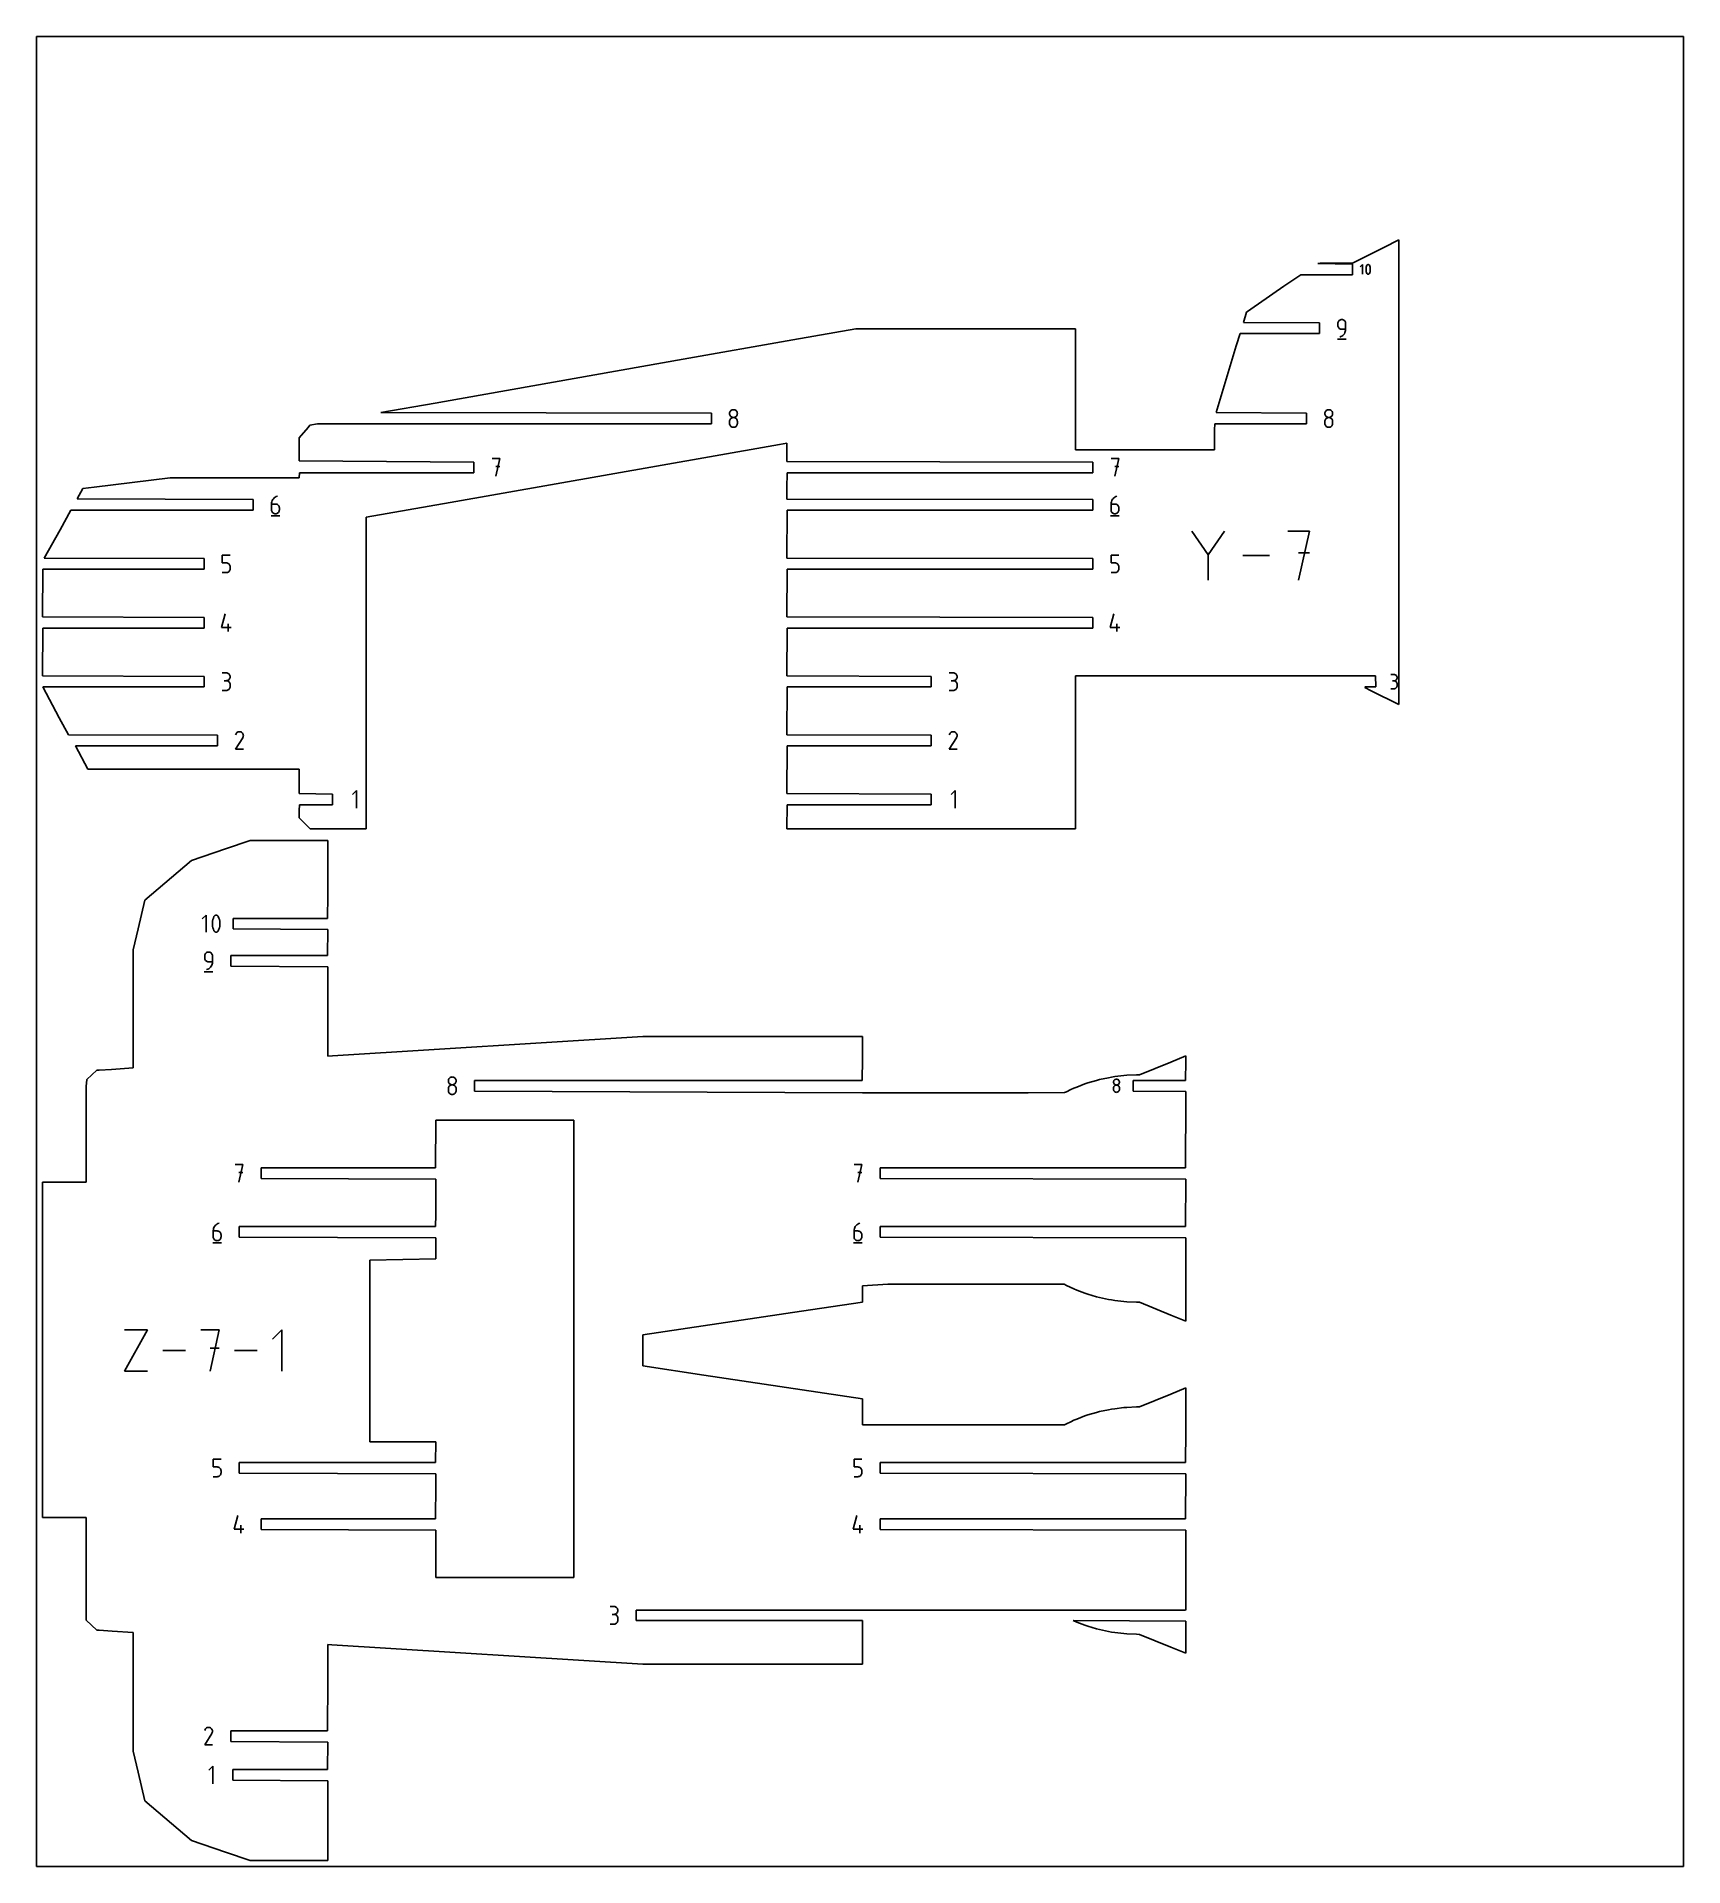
# Model space of a CAD drawing. Extents: x 0 to 450, y 0 to 500.
import ezdxf

# ---------------------------------------------------------------- set-up
doc = ezdxf.new("R2010")
doc.units = 0

msp = doc.modelspace()

# ---------------------------------------------------------------- linework, layer by layer
at = {"layer": 'annotation', "color": 1}
for p, q in [((362.287439, 437.707543), (361.701274, 437.121214)), ((362.287439, 435.070878), (362.287439, 437.707543)), ((363.301573, 436.766992), (363.276305, 436.514483)), ((363.276305, 436.514483), (363.276305, 436.260931)), ((363.276305, 436.260931), (363.301573, 436.008288)), ((363.352109, 437.016508), (363.301573, 436.766992)), ((363.301573, 436.008288), (363.352109, 435.758502)), ((363.427912, 437.261081), (363.352109, 437.016508)), ((363.352109, 435.758502), (363.427912, 435.513524)), ((363.528984, 437.498762), (363.427912, 437.261081)), ((363.427912, 435.513524), (363.528984, 435.275305)), ((363.56302, 437.555362), (363.528984, 437.498762)), ((363.528984, 437.498762), (363.528984, 437.498762)), ((363.528984, 435.275305), (363.528984, 435.275305)), ((363.528984, 435.275305), (363.541852, 435.251316)), ((363.541852, 435.251316), (363.556387, 435.22845)), ((363.556387, 435.22845), (363.572526, 435.206777)), ((363.605438, 437.603596), (363.56302, 437.555362)), ((363.572526, 435.206777), (363.590208, 435.186364)), ((363.590208, 435.186364), (363.609372, 435.167283)), ((363.654833, 437.642996), (363.605438, 437.603596)), ((363.609372, 435.167283), (363.629957, 435.149602)), ((363.629957, 435.149602), (363.651902, 435.133391)), ((363.651902, 435.133391), (363.675145, 435.118719)), ((363.709801, 437.673095), (363.654833, 437.642996)), ((363.675145, 435.118719), (363.699625, 435.105656)), ((363.699625, 435.105656), (363.699625, 435.105656)), ((363.699625, 435.105656), (363.760904, 435.082748)), ((363.768938, 437.693428), (363.709801, 437.673095)), ((363.760904, 435.082748), (363.823751, 435.071367)), ((363.830839, 437.703526), (363.768938, 437.693428)), ((363.823751, 435.071367), (363.886745, 435.071049)), ((363.894099, 437.702924), (363.830839, 437.703526)), ((363.886745, 435.071049), (363.948466, 435.08133)), ((363.957314, 437.691154), (363.894099, 437.702924)), ((363.948466, 435.08133), (364.007491, 435.101745)), ((364.01908, 437.667749), (363.957314, 437.691154)), ((364.007491, 435.101745), (364.062402, 435.13183)), ((364.042725, 437.655324), (364.01908, 437.667749)), ((364.01908, 437.667749), (364.01908, 437.667749)), ((364.065415, 437.641052), (364.042725, 437.655324)), ((364.062402, 435.13183), (364.111776, 435.171123)), ((364.087039, 437.625046), (364.065415, 437.641052)), ((364.107487, 437.60742), (364.087039, 437.625046)), ((364.126649, 437.588285), (364.107487, 437.60742)), ((364.111776, 435.171123), (364.154193, 435.219157)), ((364.144415, 437.567756), (364.126649, 437.588285)), ((364.160675, 437.545944), (364.144415, 437.567756)), ((364.154193, 435.219157), (364.188233, 435.27547)), ((364.175317, 437.522964), (364.160675, 437.545944)), ((364.188233, 437.498927), (364.175317, 437.522964)), ((364.289794, 437.260757), (364.188233, 437.498927)), ((364.188233, 437.498927), (364.188233, 437.498927)), ((364.188233, 435.27547), (364.289794, 435.5132)), ((364.188233, 435.27547), (364.188233, 435.27547)), ((364.365965, 437.015816), (364.289794, 437.260757)), ((364.289794, 435.5132), (364.365965, 435.75781)), ((364.416746, 436.766055), (364.365965, 437.015816)), ((364.365965, 435.75781), (364.416746, 436.007351)), ((364.442136, 436.513423), (364.416746, 436.766055)), ((364.416746, 436.007351), (364.442136, 436.259872)), ((364.442136, 436.259872), (364.442136, 436.513423)), ((355.596637, 421.820621), (355.579427, 421.628865)), ((355.579427, 421.628865), (355.579427, 421.095163)), ((355.579427, 421.095163), (355.579427, 421.095163)), ((355.579427, 421.095163), (355.596637, 420.903418)), ((355.646239, 422.001146), (355.596637, 421.820621)), ((355.596637, 420.903418), (355.646239, 420.72292)), ((355.725197, 422.167416), (355.646239, 422.001146)), ((355.646239, 420.72292), (355.725197, 420.556691)), ((355.830474, 422.316405), (355.725197, 422.167416)), ((355.725197, 420.556691), (355.830474, 420.407749)), ((355.959032, 422.445089), (355.830474, 422.316405)), ((355.830474, 420.407749), (355.959032, 420.279115)), ((356.107833, 422.550442), (355.959032, 422.445089)), ((355.959032, 420.279115), (356.107833, 420.173809)), ((356.273841, 422.629439), (356.107833, 422.550442)), ((356.107833, 420.173809), (356.273841, 420.094852)), ((356.454017, 422.679056), (356.273841, 422.629439)), ((356.273841, 420.094852), (356.454017, 420.045263)), ((356.645325, 422.696267), (356.454017, 422.679056)), ((356.454017, 420.045263), (356.645325, 420.028062)), ((356.837029, 422.679056), (356.645325, 422.696267)), ((356.645325, 422.696267), (356.645325, 422.696267)), ((356.645325, 420.028062), (357.711222, 420.028062)), ((357.017416, 422.629439), (356.837029, 422.679056)), ((357.183486, 422.550442), (357.017416, 422.629439)), ((357.332237, 422.445089), (357.183486, 422.550442)), ((357.460671, 422.316405), (357.332237, 422.445089)), ((357.565787, 422.167416), (357.460671, 422.316405)), ((357.644584, 422.001146), (357.565787, 422.167416)), ((357.694063, 421.820621), (357.644584, 422.001146)), ((357.687623, 419.704431), (357.711222, 420.028062)), ((357.711222, 421.628865), (357.694063, 421.820621)), ((357.711222, 420.028062), (357.711222, 421.628865)), ((357.711222, 421.628865), (357.711222, 421.628865)), ((355.446228, 417.296267), (357.846228, 417.296267)), ((356.111925, 417.896267), (356.41674, 418.009856)), ((356.111925, 417.896267), (356.111925, 417.896267)), ((356.41674, 418.009856), (356.696522, 418.163393)), ((356.696522, 418.163393), (356.948381, 418.352964)), ((356.948381, 418.352964), (357.169425, 418.574659)), ((357.169425, 418.574659), (357.356762, 418.824565)), ((357.356762, 418.824565), (357.507501, 419.09877)), ((357.507501, 419.09877), (357.618752, 419.393363)), ((357.618752, 419.393363), (357.687623, 419.704431)), ((189.381537, 397.172966), (189.364338, 396.982106)), ((189.364338, 396.982106), (189.364338, 396.982106)), ((189.364338, 396.982106), (189.381547, 396.79035)), ((189.381537, 395.039268), (189.364338, 394.847602)), ((189.431114, 397.352793), (189.381537, 397.172966)), ((189.431114, 395.219724), (189.381537, 395.039268)), ((189.381547, 396.79035), (189.431149, 396.609825)), ((189.510041, 397.518539), (189.431114, 397.352793)), ((189.510041, 395.385941), (189.431114, 395.219724)), ((189.431149, 396.609825), (189.510107, 396.443555)), ((189.615285, 397.667152), (189.510041, 397.518539)), ((189.615285, 395.534893), (189.510041, 395.385941)), ((189.510107, 396.443555), (189.615384, 396.294566)), ((189.743818, 397.795584), (189.615285, 397.667152)), ((189.743818, 395.663551), (189.615285, 395.534893)), ((189.615384, 396.294566), (189.743942, 396.165882)), ((189.892609, 397.900784), (189.743818, 397.795584)), ((189.892609, 395.768889), (189.743818, 395.663551)), ((189.743942, 396.165882), (189.892743, 396.060529)), ((190.058629, 397.979703), (189.892609, 397.900784)), ((190.058629, 395.847879), (189.892609, 395.768889)), ((189.892743, 396.060529), (190.058751, 395.981531)), ((190.238848, 398.029291), (190.058629, 397.979703)), ((190.238848, 395.897493), (190.058629, 395.847879)), ((190.058751, 395.981531), (190.238927, 395.931915)), ((190.430235, 398.046498), (190.238848, 398.029291)), ((190.430235, 395.914703), (190.238848, 395.897493)), ((190.238927, 395.931915), (190.430235, 395.914703)), ((190.621622, 398.029291), (190.430235, 398.046498)), ((190.430235, 398.046498), (190.430235, 398.046498)), ((190.430235, 395.914703), (190.621543, 395.931915)), ((190.621622, 395.897502), (190.430235, 395.914703)), ((190.430235, 395.914703), (190.430235, 395.914703)), ((190.430235, 395.914703), (190.430235, 395.914703)), ((190.621543, 395.931915), (190.801719, 395.981531)), ((190.801841, 397.979703), (190.621622, 398.029291)), ((190.801841, 395.847913), (190.621622, 395.897502)), ((190.801719, 395.981531), (190.967727, 396.060529)), ((190.967861, 397.900784), (190.801841, 397.979703)), ((190.967861, 395.768956), (190.801841, 395.847913)), ((190.967727, 396.060529), (191.116528, 396.165882)), ((191.116652, 397.795584), (190.967861, 397.900784)), ((191.116652, 395.66365), (190.967861, 395.768956)), ((191.116528, 396.165882), (191.245086, 396.294566)), ((191.245185, 397.667152), (191.116652, 397.795584)), ((191.245185, 395.535017), (191.116652, 395.66365)), ((191.245086, 396.294566), (191.350363, 396.443555)), ((191.35043, 397.518539), (191.245185, 397.667152)), ((191.35043, 395.386075), (191.245185, 395.535017)), ((191.350363, 396.443555), (191.429321, 396.609825)), ((191.429356, 397.352793), (191.35043, 397.518539)), ((191.429356, 395.219845), (191.35043, 395.386075)), ((191.429321, 396.609825), (191.478923, 396.79035)), ((191.478933, 397.172966), (191.429356, 397.352793)), ((191.478933, 395.039347), (191.429356, 395.219845)), ((191.478923, 396.79035), (191.496132, 396.982106)), ((191.496132, 396.982106), (191.478933, 397.172966)), ((191.496132, 394.847602), (191.478933, 395.039347)), ((191.496132, 396.982106), (191.496132, 396.982106)), ((352.033554, 397.172966), (352.016355, 396.982106)), ((352.016355, 396.982106), (352.016355, 396.982106)), ((352.016355, 396.982106), (352.033564, 396.79035)), ((352.033554, 395.039268), (352.016355, 394.847602)), ((352.083132, 397.352793), (352.033554, 397.172966)), ((352.083132, 395.219724), (352.033554, 395.039268)), ((352.033564, 396.79035), (352.083166, 396.609825)), ((352.162058, 397.518539), (352.083132, 397.352793)), ((352.162058, 395.385941), (352.083132, 395.219724)), ((352.083166, 396.609825), (352.162125, 396.443555)), ((352.267302, 397.667152), (352.162058, 397.518539)), ((352.267302, 395.534893), (352.162058, 395.385941)), ((352.162125, 396.443555), (352.267401, 396.294566)), ((352.395835, 397.795584), (352.267302, 397.667152)), ((352.395835, 395.663551), (352.267302, 395.534893)), ((352.267401, 396.294566), (352.395959, 396.165882)), ((352.544627, 397.900784), (352.395835, 397.795584)), ((352.544627, 395.768889), (352.395835, 395.663551)), ((352.395959, 396.165882), (352.54476, 396.060529)), ((352.710647, 397.979703), (352.544627, 397.900784)), ((352.710647, 395.847879), (352.544627, 395.768889)), ((352.54476, 396.060529), (352.710768, 395.981531)), ((352.890865, 398.029291), (352.710647, 397.979703)), ((352.890865, 395.897493), (352.710647, 395.847879)), ((352.710768, 395.981531), (352.890945, 395.931915)), ((353.082252, 398.046498), (352.890865, 398.029291)), ((353.082252, 395.914703), (352.890865, 395.897493)), ((352.890945, 395.931915), (353.082252, 395.914703)), ((353.273639, 398.029291), (353.082252, 398.046498)), ((353.082252, 398.046498), (353.082252, 398.046498)), ((353.082252, 395.914703), (353.27356, 395.931915)), ((353.273639, 395.897502), (353.082252, 395.914703)), ((353.082252, 395.914703), (353.082252, 395.914703)), ((353.082252, 395.914703), (353.082252, 395.914703)), ((353.27356, 395.931915), (353.453737, 395.981531)), ((353.453858, 397.979703), (353.273639, 398.029291)), ((353.453858, 395.847913), (353.273639, 395.897502)), ((353.453737, 395.981531), (353.619744, 396.060529)), ((353.619878, 397.900784), (353.453858, 397.979703)), ((353.619878, 395.768956), (353.453858, 395.847913)), ((353.619744, 396.060529), (353.768545, 396.165882)), ((353.768669, 397.795584), (353.619878, 397.900784)), ((353.768669, 395.66365), (353.619878, 395.768956)), ((353.768545, 396.165882), (353.897103, 396.294566)), ((353.897202, 397.667152), (353.768669, 397.795584)), ((353.897202, 395.535017), (353.768669, 395.66365)), ((353.897103, 396.294566), (354.00238, 396.443555)), ((354.002447, 397.518539), (353.897202, 397.667152)), ((354.002447, 395.386075), (353.897202, 395.535017)), ((354.00238, 396.443555), (354.081338, 396.609825)), ((354.081373, 397.352793), (354.002447, 397.518539)), ((354.081373, 395.219845), (354.002447, 395.386075)), ((354.081338, 396.609825), (354.130941, 396.79035)), ((354.130951, 397.172966), (354.081373, 397.352793)), ((354.130951, 395.039347), (354.081373, 395.219845)), ((354.130941, 396.79035), (354.14815, 396.982106)), ((354.14815, 396.982106), (354.130951, 397.172966)), ((354.14815, 394.847602), (354.130951, 395.039347)), ((354.14815, 396.982106), (354.14815, 396.982106)), ((189.364338, 394.847602), (189.364338, 394.31661)), ((189.364338, 394.31661), (189.364338, 394.31661)), ((189.364338, 394.31661), (189.381547, 394.124957)), ((189.381547, 394.124957), (189.431149, 393.944709)), ((189.431149, 393.944709), (189.510107, 393.778839)), ((189.510107, 393.778839), (189.615384, 393.630325)), ((189.615384, 393.630325), (189.743942, 393.502141)), ((189.743942, 393.502141), (189.892743, 393.397263)), ((189.892743, 393.397263), (190.058751, 393.318666)), ((190.058751, 393.318666), (190.238927, 393.269325)), ((190.238927, 393.269325), (190.430235, 393.252217)), ((190.430235, 393.252217), (190.621543, 393.269325)), ((190.430235, 393.252217), (190.430235, 393.252217)), ((190.621543, 393.269325), (190.801719, 393.318666)), ((190.801719, 393.318666), (190.967727, 393.397263)), ((190.967727, 393.397263), (191.116528, 393.502141)), ((191.116528, 393.502141), (191.245086, 393.630325)), ((191.245086, 393.630325), (191.350363, 393.778839)), ((191.350363, 393.778839), (191.429321, 393.944709)), ((191.429321, 393.944709), (191.478923, 394.124957)), ((191.478923, 394.124957), (191.496132, 394.31661)), ((191.496132, 394.31661), (191.496132, 394.847602)), ((191.496132, 394.847602), (191.496132, 394.847602)), ((352.016355, 394.847602), (352.016355, 394.31661)), ((352.016355, 394.31661), (352.016355, 394.31661)), ((352.016355, 394.31661), (352.033564, 394.124957)), ((352.033564, 394.124957), (352.083166, 393.944709)), ((352.083166, 393.944709), (352.162125, 393.778839)), ((352.162125, 393.778839), (352.267401, 393.630325)), ((352.267401, 393.630325), (352.395959, 393.502141)), ((352.395959, 393.502141), (352.54476, 393.397263)), ((352.54476, 393.397263), (352.710768, 393.318666)), ((352.710768, 393.318666), (352.890945, 393.269325)), ((352.890945, 393.269325), (353.082252, 393.252217)), ((353.082252, 393.252217), (353.27356, 393.269325)), ((353.082252, 393.252217), (353.082252, 393.252217)), ((353.27356, 393.269325), (353.453737, 393.318666)), ((353.453737, 393.318666), (353.619744, 393.397263)), ((353.619744, 393.397263), (353.768545, 393.502141)), ((353.768545, 393.502141), (353.897103, 393.630325)), ((353.897103, 393.630325), (354.00238, 393.778839)), ((354.00238, 393.778839), (354.081338, 393.944709)), ((354.081338, 393.944709), (354.130941, 394.124957)), ((354.130941, 394.124957), (354.14815, 394.31661)), ((354.14815, 394.31661), (354.14815, 394.847602)), ((354.14815, 394.847602), (354.14815, 394.847602)), ((126.593036, 384.669984), (124.458532, 384.669984)), ((125.525935, 379.869984), (126.593036, 384.669984)), ((126.593036, 382.53247), (125.525935, 382.53247)), ((295.72853, 384.669984), (293.594026, 384.669984)), ((294.661428, 379.869984), (295.72853, 384.669984)), ((295.72853, 382.53247), (294.661428, 382.53247)), ((64.222897, 372.604365), (64.199295, 372.279923)), ((64.199295, 372.279923), (64.199295, 370.684539)), ((65.265192, 372.279923), (64.199295, 372.279923)), ((64.199295, 370.684539), (64.199295, 370.684539)), ((64.199295, 370.684539), (64.216504, 370.492793)), ((64.216504, 370.492793), (64.266107, 370.312296)), ((64.291785, 372.91609), (64.222897, 372.604365)), ((64.266107, 370.312296), (64.345065, 370.146066)), ((64.403083, 373.211233), (64.291785, 372.91609)), ((64.345065, 370.146066), (64.450342, 369.997124)), ((64.553914, 373.485929), (64.403083, 373.211233)), ((64.741402, 373.736314), (64.553914, 373.485929)), ((64.962671, 373.958522), (64.741402, 373.736314)), ((65.214845, 374.148688), (64.962671, 373.958522)), ((65.495046, 374.302948), (65.214845, 374.148688)), ((65.456897, 372.262815), (65.265192, 372.279923)), ((65.637284, 372.213475), (65.456897, 372.262815)), ((65.800399, 374.417437), (65.495046, 374.302948)), ((65.803353, 372.134878), (65.637284, 372.213475)), ((65.800399, 374.417437), (65.800399, 374.417437)), ((65.952105, 372.03), (65.803353, 372.134878)), ((66.080539, 371.901816), (65.952105, 372.03)), ((66.185655, 371.753301), (66.080539, 371.901816)), ((66.080539, 369.997124), (66.185655, 370.146066)), ((66.264452, 371.587432), (66.185655, 371.753301)), ((66.185655, 370.146066), (66.264452, 370.312296)), ((66.31393, 371.407183), (66.264452, 371.587432)), ((66.264452, 370.312296), (66.31393, 370.492793)), ((66.33109, 371.215531), (66.31393, 371.407183)), ((66.31393, 370.492793), (66.33109, 370.684539)), ((66.33109, 370.684539), (66.33109, 371.215531)), ((66.33109, 371.215531), (66.33109, 371.215531)), ((293.619133, 372.604365), (293.595531, 372.279923)), ((293.595531, 372.279923), (293.595531, 370.684539)), ((294.661428, 372.279923), (293.595531, 372.279923)), ((293.595531, 370.684539), (293.595531, 370.684539)), ((293.595531, 370.684539), (293.61274, 370.492793)), ((293.61274, 370.492793), (293.662342, 370.312296)), ((293.688021, 372.91609), (293.619133, 372.604365)), ((293.662342, 370.312296), (293.7413, 370.146066)), ((293.799319, 373.211233), (293.688021, 372.91609)), ((293.7413, 370.146066), (293.846577, 369.997124)), ((293.95015, 373.485929), (293.799319, 373.211233)), ((294.137638, 373.736314), (293.95015, 373.485929)), ((294.358907, 373.958522), (294.137638, 373.736314)), ((294.61108, 374.148688), (294.358907, 373.958522)), ((294.891282, 374.302948), (294.61108, 374.148688)), ((294.853132, 372.262815), (294.661428, 372.279923)), ((295.033519, 372.213475), (294.853132, 372.262815)), ((295.196634, 374.417437), (294.891282, 374.302948)), ((295.199589, 372.134878), (295.033519, 372.213475)), ((295.196634, 374.417437), (295.196634, 374.417437)), ((295.348341, 372.03), (295.199589, 372.134878)), ((295.476775, 371.901816), (295.348341, 372.03)), ((295.58189, 371.753301), (295.476775, 371.901816)), ((295.476775, 369.997124), (295.58189, 370.146066)), ((295.660687, 371.587432), (295.58189, 371.753301)), ((295.58189, 370.146066), (295.660687, 370.312296)), ((295.710166, 371.407183), (295.660687, 371.587432)), ((295.660687, 370.312296), (295.710166, 370.492793)), ((295.727326, 371.215531), (295.710166, 371.407183)), ((295.710166, 370.492793), (295.727326, 370.684539)), ((295.727326, 370.684539), (295.727326, 371.215531)), ((295.727326, 371.215531), (295.727326, 371.215531)), ((64.065794, 369.017437), (66.465794, 369.017437)), ((64.450342, 369.997124), (64.578899, 369.86849)), ((64.578899, 369.86849), (64.727701, 369.763185)), ((64.727701, 369.763185), (64.893708, 369.684227)), ((64.893708, 369.684227), (65.073885, 369.634638)), ((65.073885, 369.634638), (65.265192, 369.617437)), ((65.265192, 369.617437), (65.456897, 369.634638)), ((65.265192, 369.617437), (65.265192, 369.617437)), ((65.456897, 369.634638), (65.637284, 369.684227)), ((65.637284, 369.684227), (65.803353, 369.763185)), ((65.803353, 369.763185), (65.952105, 369.86849)), ((65.952105, 369.86849), (66.080539, 369.997124)), ((293.46203, 369.017437), (295.86203, 369.017437)), ((293.846577, 369.997124), (293.975135, 369.86849)), ((293.975135, 369.86849), (294.123936, 369.763185)), ((294.123936, 369.763185), (294.289944, 369.684227)), ((294.289944, 369.684227), (294.47012, 369.634638)), ((294.47012, 369.634638), (294.661428, 369.617437)), ((294.661428, 369.617437), (294.853132, 369.634638)), ((294.661428, 369.617437), (294.661428, 369.617437)), ((294.853132, 369.634638), (295.033519, 369.684227)), ((295.033519, 369.684227), (295.199589, 369.763185)), ((295.199589, 369.763185), (295.348341, 369.86849)), ((295.348341, 369.86849), (295.476775, 369.997124)), ((320.125761, 358.413948), (315.673958, 364.851862)), ((324.576726, 364.851862), (320.125761, 358.413948)), ((347.818754, 364.851444), (341.883853, 364.851444)), ((344.851722, 351.505242), (347.818754, 364.851444)), ((50.750154, 356.18698), (50.750154, 358.324494)), ((50.750154, 358.324494), (52.881949, 358.324494)), ((51.816051, 356.18698), (50.750154, 356.18698)), ((52.007438, 356.169872), (51.816051, 356.18698)), ((52.187657, 356.120532), (52.007438, 356.169872)), ((52.353677, 356.041935), (52.187657, 356.120532)), ((52.502468, 355.937056), (52.353677, 356.041935)), ((52.631001, 355.808872), (52.502468, 355.937056)), ((52.736246, 355.660358), (52.631001, 355.808872)), ((52.815172, 355.494489), (52.736246, 355.660358)), ((52.86475, 355.31424), (52.815172, 355.494489)), ((52.881949, 355.122587), (52.86475, 355.31424)), ((52.881949, 354.591595), (52.881949, 355.122587)), ((52.881949, 355.122587), (52.881949, 355.122587)), ((293.595531, 356.18698), (293.595531, 358.324494)), ((293.595531, 358.324494), (295.727325, 358.324494)), ((294.661428, 356.18698), (293.595531, 356.18698)), ((294.852815, 356.169872), (294.661428, 356.18698)), ((295.033034, 356.120532), (294.852815, 356.169872)), ((295.199054, 356.041935), (295.033034, 356.120532)), ((295.347845, 355.937056), (295.199054, 356.041935)), ((295.476378, 355.808872), (295.347845, 355.937056)), ((295.581623, 355.660358), (295.476378, 355.808872)), ((295.660549, 355.494489), (295.581623, 355.660358)), ((295.710126, 355.31424), (295.660549, 355.494489)), ((295.727325, 355.122587), (295.710126, 355.31424)), ((295.727325, 354.591595), (295.727325, 355.122587)), ((295.727325, 355.122587), (295.727325, 355.122587)), ((320.125761, 358.932027), (320.125761, 351.504823)), ((336.880701, 358.178343), (329.583226, 358.178343)), ((347.818754, 358.908174), (344.851722, 358.908174)), ((50.750154, 353.524494), (51.816051, 353.524494)), ((51.816051, 353.524494), (52.007359, 353.541695)), ((51.816051, 353.524494), (51.816051, 353.524494)), ((52.007359, 353.541695), (52.187536, 353.591284)), ((52.187536, 353.591284), (52.353543, 353.670241)), ((52.353543, 353.670241), (52.502345, 353.775547)), ((52.502345, 353.775547), (52.630902, 353.904181)), ((52.630902, 353.904181), (52.736179, 354.053122)), ((52.736179, 354.053122), (52.815137, 354.219352)), ((52.815137, 354.219352), (52.86474, 354.39985)), ((52.86474, 354.39985), (52.881949, 354.591595)), ((293.595531, 353.524494), (294.661428, 353.524494)), ((294.661428, 353.524494), (294.852736, 353.541695)), ((294.661428, 353.524494), (294.661428, 353.524494)), ((294.852736, 353.541695), (295.032912, 353.591284)), ((295.032912, 353.591284), (295.19892, 353.670241)), ((295.19892, 353.670241), (295.347721, 353.775547)), ((295.347721, 353.775547), (295.476279, 353.904181)), ((295.476279, 353.904181), (295.581556, 354.053122)), ((295.581556, 354.053122), (295.660514, 354.219352)), ((295.660514, 354.219352), (295.710116, 354.39985)), ((295.710116, 354.39985), (295.727325, 354.591595)), ((50.483454, 338.498652), (51.547846, 342.231551)), ((293.32883, 338.498652), (294.393223, 342.231551)), ((53.148649, 338.498652), (50.483454, 338.498652)), ((52.349753, 337.431551), (52.349753, 339.563345)), ((295.994026, 338.498652), (293.32883, 338.498652)), ((295.195129, 337.431551), (295.195129, 339.563345)), ((51.816051, 326.133038), (50.750154, 326.133038)), ((52.007756, 326.115831), (51.816051, 326.133038)), ((52.188143, 326.066243), (52.007756, 326.115831)), ((52.354212, 325.987324), (52.188143, 326.066243)), ((52.502964, 325.882124), (52.354212, 325.987324)), ((52.631398, 325.753692), (52.502964, 325.882124)), ((52.736513, 325.605079), (52.631398, 325.753692)), ((52.815311, 325.439333), (52.736513, 325.605079)), ((52.864789, 325.259506), (52.815311, 325.439333)), ((52.881949, 325.068646), (52.864789, 325.259506)), ((52.864789, 324.87689), (52.881949, 325.068646)), ((52.881949, 325.068646), (52.881949, 325.068646)), ((250.463084, 326.133038), (249.397187, 326.133038)), ((250.654789, 326.115831), (250.463084, 326.133038)), ((250.835176, 326.066243), (250.654789, 326.115831)), ((251.001245, 325.987324), (250.835176, 326.066243)), ((251.149997, 325.882124), (251.001245, 325.987324)), ((251.278431, 325.753692), (251.149997, 325.882124)), ((251.383546, 325.605079), (251.278431, 325.753692)), ((251.462344, 325.439333), (251.383546, 325.605079)), ((251.511822, 325.259506), (251.462344, 325.439333)), ((251.528982, 325.068646), (251.511822, 325.259506)), ((251.511822, 324.87689), (251.528982, 325.068646)), ((251.528982, 325.068646), (251.528982, 325.068646)), ((370.899638, 325.680861), (370.035031, 325.680861)), ((371.05514, 325.666903), (370.899638, 325.680861)), ((371.201462, 325.62668), (371.05514, 325.666903)), ((371.33617, 325.562664), (371.201462, 325.62668)), ((371.456831, 325.477331), (371.33617, 325.562664)), ((371.56101, 325.373153), (371.456831, 325.477331)), ((371.646275, 325.252604), (371.56101, 325.373153)), ((371.710192, 325.118159), (371.646275, 325.252604)), ((371.750327, 324.972291), (371.710192, 325.118159)), ((50.750154, 321.338758), (51.816051, 321.338758)), ((51.816051, 324.001244), (51.28235, 324.001244)), ((51.28235, 324.001244), (51.816051, 324.001244)), ((51.816051, 324.001244), (52.007756, 324.018455)), ((52.007756, 323.984037), (51.816051, 324.001244)), ((51.816051, 324.001244), (51.816051, 324.001244)), ((51.816051, 321.338758), (52.007756, 321.355955)), ((51.816051, 321.338758), (51.816051, 321.338758)), ((52.007756, 324.018455), (52.188143, 324.068072)), ((52.188143, 323.934449), (52.007756, 323.984037)), ((52.007756, 321.355955), (52.188143, 321.405518)), ((52.188143, 324.068072), (52.354212, 324.147069)), ((52.354212, 323.85553), (52.188143, 323.934449)), ((52.188143, 321.405518), (52.354212, 321.484405)), ((52.354212, 324.147069), (52.502964, 324.252422)), ((52.502964, 323.750329), (52.354212, 323.85553)), ((52.354212, 321.484405), (52.502964, 321.589573)), ((52.502964, 324.252422), (52.631398, 324.381106)), ((52.631398, 323.621897), (52.502964, 323.750329)), ((52.502964, 321.589573), (52.631398, 321.71798)), ((52.631398, 324.381106), (52.736513, 324.530095)), ((52.736513, 323.473284), (52.631398, 323.621897)), ((52.631398, 321.71798), (52.736513, 321.866584)), ((52.736513, 324.530095), (52.815311, 324.696365)), ((52.815311, 323.307539), (52.736513, 323.473284)), ((52.736513, 321.866584), (52.815311, 322.032341)), ((52.815311, 324.696365), (52.864789, 324.87689)), ((52.864789, 323.127711), (52.815311, 323.307539)), ((52.815311, 322.032341), (52.864789, 322.212211)), ((52.881949, 322.936851), (52.864789, 323.127711)), ((52.864789, 322.212211), (52.881949, 322.40315)), ((52.881949, 322.40315), (52.881949, 322.936851)), ((52.881949, 322.936851), (52.881949, 322.936851)), ((249.397187, 321.338758), (250.463084, 321.338758)), ((250.463084, 324.001244), (249.929383, 324.001244)), ((249.929383, 324.001244), (250.463084, 324.001244)), ((250.463084, 324.001244), (250.654789, 324.018455)), ((250.654789, 323.984037), (250.463084, 324.001244)), ((250.463084, 324.001244), (250.463084, 324.001244)), ((250.463084, 321.338758), (250.654789, 321.355955)), ((250.463084, 321.338758), (250.463084, 321.338758)), ((250.654789, 324.018455), (250.835176, 324.068072)), ((250.835176, 323.934449), (250.654789, 323.984037)), ((250.654789, 321.355955), (250.835176, 321.405518)), ((250.835176, 324.068072), (251.001245, 324.147069)), ((251.001245, 323.85553), (250.835176, 323.934449)), ((250.835176, 321.405518), (251.001245, 321.484405)), ((251.001245, 324.147069), (251.149997, 324.252422)), ((251.149997, 323.750329), (251.001245, 323.85553)), ((251.001245, 321.484405), (251.149997, 321.589573)), ((251.149997, 324.252422), (251.278431, 324.381106)), ((251.278431, 323.621897), (251.149997, 323.750329)), ((251.149997, 321.589573), (251.278431, 321.71798)), ((251.278431, 324.381106), (251.383546, 324.530095)), ((251.383546, 323.473284), (251.278431, 323.621897)), ((251.278431, 321.71798), (251.383546, 321.866584)), ((251.383546, 324.530095), (251.462344, 324.696365)), ((251.462344, 323.307539), (251.383546, 323.473284)), ((251.383546, 321.866584), (251.462344, 322.032341)), ((251.462344, 324.696365), (251.511822, 324.87689)), ((251.511822, 323.127711), (251.462344, 323.307539)), ((251.462344, 322.032341), (251.511822, 322.212211)), ((251.528982, 322.936851), (251.511822, 323.127711)), ((251.511822, 322.212211), (251.528982, 322.40315)), ((251.528982, 322.40315), (251.528982, 322.936851)), ((251.528982, 322.936851), (251.528982, 322.936851)), ((370.035031, 321.791959), (370.899638, 321.791959)), ((370.899638, 323.951646), (370.466724, 323.951646)), ((370.466724, 323.951646), (370.899638, 323.951646)), ((370.899638, 323.951646), (371.05514, 323.965607)), ((371.05514, 323.937688), (370.899638, 323.951646)), ((370.899638, 323.951646), (370.899638, 323.951646)), ((370.899638, 321.791959), (371.05514, 321.805908)), ((370.899638, 321.791959), (370.899638, 321.791959)), ((371.05514, 323.965607), (371.201462, 324.005854)), ((371.201462, 323.897465), (371.05514, 323.937688)), ((371.05514, 321.805908), (371.201462, 321.846111)), ((371.201462, 324.005854), (371.33617, 324.069933)), ((371.33617, 323.833449), (371.201462, 323.897465)), ((371.201462, 321.846111), (371.33617, 321.910101)), ((371.33617, 324.069933), (371.456831, 324.155391)), ((371.456831, 323.748116), (371.33617, 323.833449)), ((371.33617, 321.910101), (371.456831, 321.995408)), ((371.456831, 324.155391), (371.56101, 324.259773)), ((371.56101, 323.643938), (371.456831, 323.748116)), ((371.456831, 321.995408), (371.56101, 322.099566)), ((371.56101, 324.259773), (371.646275, 324.380626)), ((371.646275, 323.523389), (371.56101, 323.643938)), ((371.56101, 322.099566), (371.646275, 322.220107)), ((371.646275, 324.380626), (371.710192, 324.515497)), ((371.710192, 323.388944), (371.646275, 323.523389)), ((371.646275, 322.220107), (371.710192, 322.354562)), ((371.710192, 324.515497), (371.750327, 324.661931)), ((371.750327, 323.243076), (371.710192, 323.388944)), ((371.710192, 322.354562), (371.750327, 322.500464)), ((371.764246, 324.817474), (371.750327, 324.972291)), ((371.750327, 324.661931), (371.764246, 324.817474)), ((371.764246, 323.088259), (371.750327, 323.243076)), ((371.750327, 322.500464), (371.764246, 322.655345)), ((371.764246, 324.817474), (371.764246, 324.817474)), ((371.764246, 322.655345), (371.764246, 323.088259)), ((371.764246, 323.088259), (371.764246, 323.088259)), ((55.251002, 310.028694), (55.075478, 309.981604)), ((55.432504, 310.045547), (55.251002, 310.028694)), ((55.615931, 310.031108), (55.432504, 310.045547)), ((55.79723, 309.984326), (55.615931, 310.031108)), ((250.276944, 310.028694), (250.10142, 309.981604)), ((250.458446, 310.045547), (250.276944, 310.028694)), ((250.641874, 310.031108), (250.458446, 310.045547)), ((250.823173, 309.984326), (250.641874, 310.031108)), ((54.371244, 305.245625), (56.341093, 308.416828)), ((56.503039, 305.245625), (54.371244, 305.245625)), ((54.514227, 309.511924), (54.374255, 309.243417)), ((54.625306, 309.669436), (54.514227, 309.511924)), ((54.758577, 309.800922), (54.625306, 309.669436)), ((54.909985, 309.905329), (54.758577, 309.800922)), ((55.075478, 309.981604), (54.909985, 309.905329)), ((55.972348, 309.904147), (55.79723, 309.984326)), ((56.128972, 309.792929), (55.972348, 309.904147)), ((55.972348, 309.904147), (55.972348, 309.904147)), ((56.259927, 309.659468), (56.128972, 309.792929)), ((56.364048, 309.507854), (56.259927, 309.659468)), ((56.341093, 308.416828), (56.343447, 308.419742)), ((56.341093, 308.416828), (56.341093, 308.416828)), ((56.343447, 308.419742), (56.345706, 308.42268)), ((56.345706, 308.42268), (56.347882, 308.425669)), ((56.347882, 308.425669), (56.349992, 308.428731)), ((56.349992, 308.428731), (56.352049, 308.431893)), ((56.352049, 308.431893), (56.35407, 308.435178)), ((56.35407, 308.435178), (56.356068, 308.438613)), ((56.356068, 308.438613), (56.358059, 308.44222)), ((56.358059, 308.44222), (56.360057, 308.446026)), ((56.360057, 308.446026), (56.441391, 308.620658)), ((56.360057, 308.446026), (56.360057, 308.446026)), ((56.440171, 309.342178), (56.364048, 309.507854)), ((56.487131, 309.16653), (56.440171, 309.342178)), ((56.441391, 308.620658), (56.488905, 308.80168)), ((56.503764, 308.985001), (56.487131, 309.16653)), ((56.488905, 308.80168), (56.503764, 308.985001)), ((249.397187, 305.245625), (251.367035, 308.416828)), ((251.528982, 305.245625), (249.397187, 305.245625)), ((249.540169, 309.511924), (249.400197, 309.243417)), ((249.651249, 309.669436), (249.540169, 309.511924)), ((249.784519, 309.800922), (249.651249, 309.669436)), ((249.935927, 309.905329), (249.784519, 309.800922)), ((250.10142, 309.981604), (249.935927, 309.905329)), ((250.998291, 309.904147), (250.823173, 309.984326)), ((251.154915, 309.792929), (250.998291, 309.904147)), ((250.998291, 309.904147), (250.998291, 309.904147)), ((251.285869, 309.659468), (251.154915, 309.792929)), ((251.38999, 309.507854), (251.285869, 309.659468)), ((251.367035, 308.416828), (251.36939, 308.419742)), ((251.367035, 308.416828), (251.367035, 308.416828)), ((251.36939, 308.419742), (251.371648, 308.42268)), ((251.371648, 308.42268), (251.373825, 308.425669)), ((251.373825, 308.425669), (251.375934, 308.428731)), ((251.375934, 308.428731), (251.377992, 308.431893)), ((251.377992, 308.431893), (251.380012, 308.435178)), ((251.380012, 308.435178), (251.38201, 308.438613)), ((251.38201, 308.438613), (251.384001, 308.44222)), ((251.384001, 308.44222), (251.385999, 308.446026)), ((251.385999, 308.446026), (251.467334, 308.620658)), ((251.385999, 308.446026), (251.385999, 308.446026)), ((251.466113, 309.342178), (251.38999, 309.507854)), ((251.513073, 309.16653), (251.466113, 309.342178)), ((251.467334, 308.620658), (251.514848, 308.80168)), ((251.529706, 308.985001), (251.513073, 309.16653)), ((251.514848, 308.80168), (251.529706, 308.985001)), ((87.422418, 293.952721), (86.355317, 292.885318)), ((87.422418, 289.152721), (87.422418, 293.952721)), ((250.996785, 293.952721), (249.929684, 292.885318)), ((250.996785, 289.152721), (250.996785, 293.952721)), ((46.301075, 259.920674), (45.274497, 258.893806)), ((46.301075, 255.302954), (46.301075, 259.920674)), ((48.077176, 258.273441), (48.032924, 257.83121)), ((48.032924, 257.83121), (48.032924, 257.387153)), ((48.032924, 257.387153), (48.077176, 256.944686)), ((48.165682, 258.71043), (48.077176, 258.273441)), ((48.077176, 256.944686), (48.165682, 256.507224)), ((48.298441, 259.138764), (48.165682, 258.71043)), ((48.165682, 256.507224), (48.298441, 256.078183)), ((48.475452, 259.555025), (48.298441, 259.138764)), ((48.298441, 256.078183), (48.475452, 255.660978)), ((48.535061, 259.654152), (48.475452, 259.555025)), ((48.475452, 259.555025), (48.475452, 259.555025)), ((48.475452, 255.660978), (48.475452, 255.660978)), ((48.475452, 255.660978), (48.49799, 255.618965)), ((48.49799, 255.618965), (48.523445, 255.578919)), ((48.523445, 255.578919), (48.551709, 255.540961)), ((48.60935, 259.738626), (48.535061, 259.654152)), ((48.551709, 255.540961), (48.582677, 255.505212)), ((48.582677, 255.505212), (48.61624, 255.471794)), ((48.695858, 259.807629), (48.60935, 259.738626)), ((48.61624, 255.471794), (48.652292, 255.440829)), ((48.652292, 255.440829), (48.690724, 255.412438)), ((48.690724, 255.412438), (48.731431, 255.386742)), ((48.792127, 259.860344), (48.695858, 259.807629)), ((48.731431, 255.386742), (48.774304, 255.363864)), ((48.774304, 255.363864), (48.774304, 255.363864)), ((48.774304, 255.363864), (48.881625, 255.323744)), ((48.895696, 259.895953), (48.792127, 259.860344)), ((48.881625, 255.323744), (48.991692, 255.303812)), ((49.004105, 259.913638), (48.895696, 259.895953)), ((48.991692, 255.303812), (49.102017, 255.303255)), ((49.114896, 259.912583), (49.004105, 259.913638)), ((49.102017, 255.303255), (49.210111, 255.321259)), ((49.225608, 259.89197), (49.114896, 259.912583)), ((49.210111, 255.321259), (49.313486, 255.357013)), ((49.333782, 259.850981), (49.225608, 259.89197)), ((49.313486, 255.357013), (49.409653, 255.409704)), ((49.375192, 259.82922), (49.333782, 259.850981)), ((49.333782, 259.850981), (49.333782, 259.850981)), ((49.41493, 259.804224), (49.375192, 259.82922)), ((49.409653, 255.409704), (49.496124, 255.478518)), ((49.452801, 259.776193), (49.41493, 259.804224)), ((49.488613, 259.745322), (49.452801, 259.776193)), ((49.522173, 259.711811), (49.488613, 259.745322)), ((49.496124, 255.478518), (49.570412, 255.562644)), ((49.553287, 259.675857), (49.522173, 259.711811)), ((49.581763, 259.637658), (49.553287, 259.675857)), ((49.570412, 255.562644), (49.630027, 255.661267)), ((49.607407, 259.597411), (49.581763, 259.637658)), ((49.630027, 259.555315), (49.607407, 259.597411)), ((49.807896, 259.138195), (49.630027, 259.555315)), ((49.630027, 259.555315), (49.630027, 259.555315)), ((49.630027, 255.661267), (49.807896, 256.077614)), ((49.630027, 255.661267), (49.630027, 255.661267)), ((49.941298, 258.709218), (49.807896, 259.138195)), ((49.807896, 256.077614), (49.941298, 256.506012)), ((50.030233, 258.2718), (49.941298, 258.709218)), ((49.941298, 256.506012), (50.030233, 256.943045)), ((50.0747, 257.829354), (50.030233, 258.2718)), ((50.030233, 256.943045), (50.0747, 257.385297)), ((50.0747, 257.385297), (50.0747, 257.829354)), ((45.946935, 248.965731), (45.929726, 248.773975)), ((45.929726, 248.773975), (45.929726, 248.240274)), ((45.929726, 248.240274), (45.929726, 248.240274)), ((45.929726, 248.240274), (45.946935, 248.048528)), ((45.996537, 249.146256), (45.946935, 248.965731)), ((45.946935, 248.048528), (45.996537, 247.868031)), ((46.075495, 249.312526), (45.996537, 249.146256)), ((45.996537, 247.868031), (46.075495, 247.701801)), ((46.180772, 249.461515), (46.075495, 249.312526)), ((46.075495, 247.701801), (46.180772, 247.552859)), ((46.30933, 249.590199), (46.180772, 249.461515)), ((46.180772, 247.552859), (46.30933, 247.424226)), ((46.458131, 249.695552), (46.30933, 249.590199)), ((46.30933, 247.424226), (46.458131, 247.31892)), ((46.624139, 249.77455), (46.458131, 249.695552)), ((46.458131, 247.31892), (46.624139, 247.239963)), ((46.462223, 245.041378), (46.767038, 245.154967)), ((46.462223, 245.041378), (46.462223, 245.041378)), ((46.804315, 249.824167), (46.624139, 249.77455)), ((46.624139, 247.239963), (46.804315, 247.190373)), ((46.767038, 245.154967), (47.04682, 245.308503)), ((46.995623, 249.841378), (46.804315, 249.824167)), ((46.804315, 247.190373), (46.995623, 247.173173)), ((47.187327, 249.824167), (46.995623, 249.841378)), ((46.995623, 249.841378), (46.995623, 249.841378)), ((46.995623, 247.173173), (48.06152, 247.173173)), ((47.04682, 245.308503), (47.298679, 245.498075)), ((47.367714, 249.77455), (47.187327, 249.824167)), ((47.298679, 245.498075), (47.519723, 245.719769)), ((47.533784, 249.695552), (47.367714, 249.77455)), ((47.519723, 245.719769), (47.70706, 245.969675)), ((47.682536, 249.590199), (47.533784, 249.695552)), ((47.810969, 249.461515), (47.682536, 249.590199)), ((47.70706, 245.969675), (47.857799, 246.243881)), ((47.916085, 249.312526), (47.810969, 249.461515)), ((47.857799, 246.243881), (47.96905, 246.538473)), ((47.994882, 249.146256), (47.916085, 249.312526)), ((47.96905, 246.538473), (48.037921, 246.849541)), ((48.044361, 248.965731), (47.994882, 249.146256)), ((48.037921, 246.849541), (48.06152, 247.173173)), ((48.06152, 248.773975), (48.044361, 248.965731)), ((48.06152, 247.173173), (48.06152, 248.773975)), ((48.06152, 248.773975), (48.06152, 248.773975)), ((45.796526, 244.441378), (48.196526, 244.441378)), ((112.577796, 215.016598), (112.528219, 214.836771)), ((112.656722, 215.182344), (112.577796, 215.016598)), ((112.761967, 215.330957), (112.656722, 215.182344)), ((112.8905, 215.459389), (112.761967, 215.330957)), ((113.039291, 215.564589), (112.8905, 215.459389)), ((113.205311, 215.643508), (113.039291, 215.564589)), ((113.38553, 215.693096), (113.205311, 215.643508)), ((113.576917, 215.710303), (113.38553, 215.693096)), ((113.768304, 215.693096), (113.576917, 215.710303)), ((113.576917, 215.710303), (113.576917, 215.710303)), ((113.948522, 215.643508), (113.768304, 215.693096)), ((114.114542, 215.564589), (113.948522, 215.643508)), ((114.263334, 215.459389), (114.114542, 215.564589)), ((114.391867, 215.330957), (114.263334, 215.459389)), ((114.497111, 215.182344), (114.391867, 215.330957)), ((114.576037, 215.016598), (114.497111, 215.182344)), ((114.625615, 214.836771), (114.576037, 215.016598)), ((294.676199, 215.007065), (294.564303, 214.92795)), ((294.801053, 215.066415), (294.676199, 215.007065)), ((294.936584, 215.103707), (294.801053, 215.066415)), ((295.080514, 215.116647), (294.936584, 215.103707)), ((295.224444, 215.103707), (295.080514, 215.116647)), ((295.080514, 215.116647), (295.080514, 215.116647)), ((295.359975, 215.066415), (295.224444, 215.103707)), ((295.484828, 215.007065), (295.359975, 215.066415)), ((295.596725, 214.92795), (295.484828, 215.007065)), ((112.528219, 214.836771), (112.511019, 214.645911)), ((112.511019, 214.645911), (112.511019, 214.645911)), ((112.511019, 214.645911), (112.528228, 214.454155)), ((112.528219, 212.703073), (112.511019, 212.511407)), ((112.511019, 212.511407), (112.511019, 211.980415)), ((112.511019, 211.980415), (112.511019, 211.980415)), ((112.511019, 211.980415), (112.528228, 211.788762)), ((112.577796, 212.883529), (112.528219, 212.703073)), ((112.528228, 214.454155), (112.577831, 214.27363)), ((112.528228, 211.788762), (112.577831, 211.608514)), ((112.656722, 213.049746), (112.577796, 212.883529)), ((112.577831, 214.27363), (112.656789, 214.10736)), ((112.577831, 211.608514), (112.656789, 211.442644)), ((112.761967, 213.198698), (112.656722, 213.049746)), ((112.656789, 214.10736), (112.762066, 213.958371)), ((112.656789, 211.442644), (112.762066, 211.29413)), ((112.8905, 213.327356), (112.761967, 213.198698)), ((112.762066, 213.958371), (112.890624, 213.829687)), ((112.762066, 211.29413), (112.890624, 211.165946)), ((113.039291, 213.432694), (112.8905, 213.327356)), ((112.890624, 213.829687), (113.039425, 213.724334)), ((112.890624, 211.165946), (113.039425, 211.061068)), ((113.205311, 213.511684), (113.039291, 213.432694)), ((113.039425, 213.724334), (113.205433, 213.645336)), ((113.039425, 211.061068), (113.205433, 210.982471)), ((113.38553, 213.561298), (113.205311, 213.511684)), ((113.205433, 213.645336), (113.385609, 213.59572)), ((113.205433, 210.982471), (113.385609, 210.93313)), ((113.576917, 213.578508), (113.38553, 213.561298)), ((113.385609, 213.59572), (113.576917, 213.578508)), ((113.385609, 210.93313), (113.576917, 210.916023)), ((113.576917, 213.578508), (113.768225, 213.59572)), ((113.768304, 213.561308), (113.576917, 213.578508)), ((113.576917, 213.578508), (113.576917, 213.578508)), ((113.576917, 213.578508), (113.576917, 213.578508)), ((113.576917, 210.916023), (113.768225, 210.93313)), ((113.576917, 210.916023), (113.576917, 210.916023)), ((113.768225, 213.59572), (113.948401, 213.645336)), ((113.768225, 210.93313), (113.948401, 210.982471)), ((113.948522, 213.511718), (113.768304, 213.561308)), ((113.948401, 213.645336), (114.114409, 213.724334)), ((113.948401, 210.982471), (114.114409, 211.061068)), ((114.114542, 213.432761), (113.948522, 213.511718)), ((114.114409, 213.724334), (114.26321, 213.829687)), ((114.114409, 211.061068), (114.26321, 211.165946)), ((114.263334, 213.327455), (114.114542, 213.432761)), ((114.26321, 213.829687), (114.391768, 213.958371)), ((114.26321, 211.165946), (114.391768, 211.29413)), ((114.391867, 213.198822), (114.263334, 213.327455)), ((114.391768, 213.958371), (114.497044, 214.10736)), ((114.391768, 211.29413), (114.497044, 211.442644)), ((114.497111, 213.04988), (114.391867, 213.198822)), ((114.497044, 214.10736), (114.576003, 214.27363)), ((114.497044, 211.442644), (114.576003, 211.608514)), ((114.576037, 212.88365), (114.497111, 213.04988)), ((114.576003, 214.27363), (114.625605, 214.454155)), ((114.576003, 211.608514), (114.625605, 211.788762)), ((114.625615, 212.703152), (114.576037, 212.88365)), ((114.625605, 214.454155), (114.642814, 214.645911)), ((114.625605, 211.788762), (114.642814, 211.980415)), ((114.642814, 214.645911), (114.625615, 214.836771)), ((114.642814, 212.511407), (114.625615, 212.703152)), ((114.642814, 214.645911), (114.642814, 214.645911)), ((114.642814, 211.980415), (114.642814, 212.511407)), ((114.642814, 212.511407), (114.642814, 212.511407)), ((294.291854, 214.459718), (294.27892, 214.316185)), ((294.27892, 214.316185), (294.27892, 214.316185)), ((294.27892, 214.316185), (294.291862, 214.171977)), ((294.291854, 212.855099), (294.27892, 212.710959)), ((294.27892, 212.710959), (294.27892, 212.311634)), ((294.27892, 212.311634), (294.27892, 212.311634)), ((294.27892, 212.311634), (294.291862, 212.167504)), ((294.329138, 214.594955), (294.291854, 214.459718)), ((294.329138, 212.990809), (294.291854, 212.855099)), ((294.291862, 214.171977), (294.329164, 214.036216)), ((294.291862, 212.167504), (294.329164, 212.03195)), ((294.388494, 214.719602), (294.329138, 214.594955)), ((294.388494, 213.11581), (294.329138, 212.990809)), ((294.329164, 214.036216), (294.388544, 213.911175)), ((294.329164, 212.03195), (294.388544, 211.907211)), ((294.467641, 214.831365), (294.388494, 214.719602)), ((294.467641, 213.227827), (294.388494, 213.11581)), ((294.388544, 213.911175), (294.467716, 213.799129)), ((294.388544, 211.907211), (294.467716, 211.795522)), ((294.564303, 214.92795), (294.467641, 214.831365)), ((294.564303, 213.324583), (294.467641, 213.227827)), ((294.467716, 213.799129), (294.564396, 213.702354)), ((294.467716, 211.795522), (294.564396, 211.699123)), ((294.676199, 213.403801), (294.564303, 213.324583)), ((294.564396, 213.702354), (294.6763, 213.623125)), ((294.564396, 211.699123), (294.6763, 211.620251)), ((294.801053, 213.463204), (294.676199, 213.403801)), ((294.6763, 213.623125), (294.801144, 213.563716)), ((294.6763, 211.620251), (294.801144, 211.561143)), ((294.936584, 213.500516), (294.801053, 213.463204)), ((294.801144, 213.563716), (294.936643, 213.526402)), ((294.801144, 211.561143), (294.936643, 211.524037)), ((295.080514, 213.513459), (294.936584, 213.500516)), ((294.936643, 213.526402), (295.080514, 213.513459)), ((294.936643, 211.524037), (295.080514, 211.511172)), ((295.080514, 213.513459), (295.224384, 213.526402)), ((295.224444, 213.500523), (295.080514, 213.513459)), ((295.080514, 213.513459), (295.080514, 213.513459)), ((295.080514, 213.513459), (295.080514, 213.513459)), ((295.080514, 211.511172), (295.224384, 211.524037)), ((295.080514, 211.511172), (295.080514, 211.511172)), ((295.224384, 213.526402), (295.359883, 213.563716)), ((295.224384, 211.524037), (295.359883, 211.561143)), ((295.359975, 213.46323), (295.224444, 213.500523)), ((295.359883, 213.563716), (295.484727, 213.623125)), ((295.359883, 211.561143), (295.484727, 211.620251)), ((295.484828, 213.403851), (295.359975, 213.46323)), ((295.484727, 213.623125), (295.596631, 213.702354)), ((295.484727, 211.620251), (295.596631, 211.699123)), ((295.596725, 213.324658), (295.484828, 213.403851)), ((295.596631, 213.702354), (295.693312, 213.799129)), ((295.596631, 211.699123), (295.693312, 211.795522)), ((295.693386, 214.831365), (295.596725, 214.92795)), ((295.693386, 213.22792), (295.596725, 213.324658)), ((295.693312, 213.799129), (295.772484, 213.911175)), ((295.693312, 211.795522), (295.772484, 211.907211)), ((295.772534, 214.719602), (295.693386, 214.831365)), ((295.772534, 213.115911), (295.693386, 213.22792)), ((295.772484, 213.911175), (295.831863, 214.036216)), ((295.772484, 211.907211), (295.831863, 212.03195)), ((295.831889, 214.594955), (295.772534, 214.719602)), ((295.831889, 212.9909), (295.772534, 213.115911)), ((295.831863, 214.036216), (295.869166, 214.171977)), ((295.831863, 212.03195), (295.869166, 212.167504)), ((295.869173, 214.459718), (295.831889, 214.594955)), ((295.869173, 212.855159), (295.831889, 212.9909)), ((295.869166, 214.171977), (295.882108, 214.316185)), ((295.869166, 212.167504), (295.882108, 212.311634)), ((295.882108, 214.316185), (295.869173, 214.459718)), ((295.882108, 212.710959), (295.869173, 212.855159)), ((295.882108, 214.316185), (295.882108, 214.316185)), ((295.882108, 212.311634), (295.882108, 212.710959)), ((295.882108, 212.710959), (295.882108, 212.710959)), ((56.363348, 191.791615), (54.228844, 191.791615)), ((55.296246, 186.991615), (56.363348, 191.791615)), ((225.498841, 191.791615), (223.364337, 191.791615)), ((224.43174, 186.991615), (225.498841, 191.791615)), ((56.363348, 189.6541), (55.296246, 189.6541)), ((225.498841, 189.6541), (224.43174, 189.6541)), ((48.814634, 175.093926), (48.627146, 174.843542)), ((49.035903, 175.316134), (48.814634, 175.093926)), ((49.288077, 175.506301), (49.035903, 175.316134)), ((49.568278, 175.660561), (49.288077, 175.506301)), ((49.873631, 175.77505), (49.568278, 175.660561)), ((49.873631, 175.77505), (49.873631, 175.77505)), ((223.90795, 175.093926), (223.720461, 174.843542)), ((224.129219, 175.316134), (223.90795, 175.093926)), ((224.381392, 175.506301), (224.129219, 175.316134)), ((224.661593, 175.660561), (224.381392, 175.506301)), ((224.966946, 175.77505), (224.661593, 175.660561)), ((224.966946, 175.77505), (224.966946, 175.77505)), ((48.139026, 170.37505), (50.539026, 170.37505)), ((48.296129, 173.961978), (48.272527, 173.637536)), ((48.272527, 173.637536), (48.272527, 172.042151)), ((49.338424, 173.637536), (48.272527, 173.637536)), ((48.272527, 172.042151), (48.272527, 172.042151)), ((48.272527, 172.042151), (48.289736, 171.850406)), ((48.289736, 171.850406), (48.339339, 171.669908)), ((48.365017, 174.273702), (48.296129, 173.961978)), ((48.339339, 171.669908), (48.418297, 171.503678)), ((48.476315, 174.568845), (48.365017, 174.273702)), ((48.418297, 171.503678), (48.523574, 171.354736)), ((48.627146, 174.843542), (48.476315, 174.568845)), ((48.523574, 171.354736), (48.652131, 171.226103)), ((48.652131, 171.226103), (48.800933, 171.120797)), ((48.800933, 171.120797), (48.96694, 171.04184)), ((48.96694, 171.04184), (49.147117, 170.992251)), ((49.147117, 170.992251), (49.338424, 170.97505)), ((49.530129, 173.620428), (49.338424, 173.637536)), ((49.338424, 170.97505), (49.530129, 170.992251)), ((49.338424, 170.97505), (49.338424, 170.97505)), ((49.710516, 173.571087), (49.530129, 173.620428)), ((49.530129, 170.992251), (49.710516, 171.04184)), ((49.876585, 173.492491), (49.710516, 173.571087)), ((49.710516, 171.04184), (49.876585, 171.120797)), ((50.025337, 173.387612), (49.876585, 173.492491)), ((49.876585, 171.120797), (50.025337, 171.226103)), ((50.153771, 173.259428), (50.025337, 173.387612)), ((50.025337, 171.226103), (50.153771, 171.354736)), ((50.258887, 173.110914), (50.153771, 173.259428)), ((50.153771, 171.354736), (50.258887, 171.503678)), ((50.337684, 172.945045), (50.258887, 173.110914)), ((50.258887, 171.503678), (50.337684, 171.669908)), ((50.387162, 172.764796), (50.337684, 172.945045)), ((50.337684, 171.669908), (50.387162, 171.850406)), ((50.404322, 172.573143), (50.387162, 172.764796)), ((50.387162, 171.850406), (50.404322, 172.042151)), ((50.404322, 172.042151), (50.404322, 172.573143)), ((50.404322, 172.573143), (50.404322, 172.573143)), ((223.232342, 170.37505), (225.632342, 170.37505)), ((223.389444, 173.961978), (223.365842, 173.637536)), ((223.365842, 173.637536), (223.365842, 172.042151)), ((224.43174, 173.637536), (223.365842, 173.637536)), ((223.365842, 172.042151), (223.365842, 172.042151)), ((223.365842, 172.042151), (223.383051, 171.850406)), ((223.383051, 171.850406), (223.432654, 171.669908)), ((223.458332, 174.273702), (223.389444, 173.961978)), ((223.432654, 171.669908), (223.511612, 171.503678)), ((223.56963, 174.568845), (223.458332, 174.273702)), ((223.511612, 171.503678), (223.616889, 171.354736)), ((223.720461, 174.843542), (223.56963, 174.568845)), ((223.616889, 171.354736), (223.745446, 171.226103)), ((223.745446, 171.226103), (223.894248, 171.120797)), ((223.894248, 171.120797), (224.060255, 171.04184)), ((224.060255, 171.04184), (224.240432, 170.992251)), ((224.240432, 170.992251), (224.43174, 170.97505)), ((224.623444, 173.620428), (224.43174, 173.637536)), ((224.43174, 170.97505), (224.623444, 170.992251)), ((224.43174, 170.97505), (224.43174, 170.97505)), ((224.803831, 173.571087), (224.623444, 173.620428)), ((224.623444, 170.992251), (224.803831, 171.04184)), ((224.9699, 173.492491), (224.803831, 173.571087)), ((224.803831, 171.04184), (224.9699, 171.120797)), ((225.118652, 173.387612), (224.9699, 173.492491)), ((224.9699, 171.120797), (225.118652, 171.226103)), ((225.247086, 173.259428), (225.118652, 173.387612)), ((225.118652, 171.226103), (225.247086, 171.354736)), ((225.352202, 173.110914), (225.247086, 173.259428)), ((225.247086, 171.354736), (225.352202, 171.503678)), ((225.430999, 172.945045), (225.352202, 173.110914)), ((225.352202, 171.503678), (225.430999, 171.669908)), ((225.480477, 172.764796), (225.430999, 172.945045)), ((225.430999, 171.669908), (225.480477, 171.850406)), ((225.497637, 172.573143), (225.480477, 172.764796)), ((225.480477, 171.850406), (225.497637, 172.042151)), ((225.497637, 172.042151), (225.497637, 172.573143)), ((225.497637, 172.573143), (225.497637, 172.573143)), ((24.051262, 135.334512), (30.29766, 146.584236)), ((30.29766, 146.584236), (24.051262, 146.584236)), ((49.888377, 146.584236), (44.885756, 146.584236)), ((47.38742, 135.334512), (49.888377, 146.584236)), ((66.97849, 146.584236), (64.477532, 144.082573)), ((66.97849, 135.334512), (66.97849, 146.584236)), ((40.668521, 140.959374), (34.517364, 140.959374)), ((49.888377, 141.57456), (47.38742, 141.57456)), ((60.259591, 140.959374), (54.108435, 140.959374)), ((30.29766, 135.334512), (24.051262, 135.334512)), ((48.272527, 109.144493), (48.272527, 111.282007)), ((48.272527, 111.282007), (50.404322, 111.282007)), ((223.365842, 109.144493), (223.365842, 111.282007)), ((223.365842, 111.282007), (225.497637, 111.282007)), ((49.338424, 109.144493), (48.272527, 109.144493)), ((48.272527, 106.482007), (49.338424, 106.482007)), ((49.529811, 109.127385), (49.338424, 109.144493)), ((49.338424, 106.482007), (49.529732, 106.499208)), ((49.338424, 106.482007), (49.338424, 106.482007)), ((49.529732, 106.499208), (49.709909, 106.548797)), ((49.71003, 109.078045), (49.529811, 109.127385)), ((49.709909, 106.548797), (49.875916, 106.627754)), ((49.87605, 108.999448), (49.71003, 109.078045)), ((49.875916, 106.627754), (50.024718, 106.73306)), ((50.024841, 108.894569), (49.87605, 108.999448)), ((50.024718, 106.73306), (50.153275, 106.861694)), ((50.153374, 108.766385), (50.024841, 108.894569)), ((50.153275, 106.861694), (50.258552, 107.010635)), ((50.258619, 108.617871), (50.153374, 108.766385)), ((50.258552, 107.010635), (50.33751, 107.176865)), ((50.337545, 108.452002), (50.258619, 108.617871)), ((50.33751, 107.176865), (50.387113, 107.357363)), ((50.387123, 108.271753), (50.337545, 108.452002)), ((50.387113, 107.357363), (50.404322, 107.549108)), ((50.404322, 108.0801), (50.387123, 108.271753)), ((50.404322, 107.549108), (50.404322, 108.0801)), ((50.404322, 108.0801), (50.404322, 108.0801)), ((224.43174, 109.144493), (223.365842, 109.144493)), ((223.365842, 106.482007), (224.43174, 106.482007)), ((224.623127, 109.127385), (224.43174, 109.144493)), ((224.43174, 106.482007), (224.623047, 106.499208)), ((224.43174, 106.482007), (224.43174, 106.482007)), ((224.623047, 106.499208), (224.803224, 106.548797)), ((224.803345, 109.078045), (224.623127, 109.127385)), ((224.803224, 106.548797), (224.969231, 106.627754)), ((224.969365, 108.999448), (224.803345, 109.078045)), ((224.969231, 106.627754), (225.118033, 106.73306)), ((225.118157, 108.894569), (224.969365, 108.999448)), ((225.118033, 106.73306), (225.24659, 106.861694)), ((225.24669, 108.766385), (225.118157, 108.894569)), ((225.24659, 106.861694), (225.351867, 107.010635)), ((225.351934, 108.617871), (225.24669, 108.766385)), ((225.351867, 107.010635), (225.430825, 107.176865)), ((225.43086, 108.452002), (225.351934, 108.617871)), ((225.430825, 107.176865), (225.480428, 107.357363)), ((225.480438, 108.271753), (225.43086, 108.452002)), ((225.480428, 107.357363), (225.497637, 107.549108)), ((225.497637, 108.0801), (225.480438, 108.271753)), ((225.497637, 107.549108), (225.497637, 108.0801)), ((225.497637, 108.0801), (225.497637, 108.0801)), ((53.963649, 92.152899), (55.028041, 95.885797)), ((223.099142, 92.152899), (224.163534, 95.885797)), ((56.628844, 92.152899), (53.963649, 92.152899)), ((55.829947, 91.085797), (55.829947, 93.217592)), ((225.764337, 92.152899), (223.099142, 92.152899)), ((224.965441, 91.085797), (224.965441, 93.217592)), ((157.775261, 70.996999), (156.709363, 70.996999)), ((157.966965, 70.979792), (157.775261, 70.996999)), ((158.147352, 70.930204), (157.966965, 70.979792)), ((158.313421, 70.851285), (158.147352, 70.930204)), ((158.462173, 70.746085), (158.313421, 70.851285)), ((158.590607, 70.617653), (158.462173, 70.746085)), ((158.695723, 70.46904), (158.590607, 70.617653)), ((158.77452, 70.303294), (158.695723, 70.46904)), ((158.823998, 70.123467), (158.77452, 70.303294)), ((158.841158, 69.932607), (158.823998, 70.123467)), ((156.709363, 66.202718), (157.775261, 66.202718)), ((157.775261, 68.865204), (157.241559, 68.865204)), ((157.241559, 68.865204), (157.775261, 68.865204)), ((157.775261, 68.865204), (157.966965, 68.882416)), ((157.966965, 68.847997), (157.775261, 68.865204)), ((157.775261, 68.865204), (157.775261, 68.865204)), ((157.775261, 66.202718), (157.966965, 66.219916)), ((157.775261, 66.202718), (157.775261, 66.202718)), ((157.966965, 68.882416), (158.147352, 68.932032)), ((158.147352, 68.798409), (157.966965, 68.847997)), ((157.966965, 66.219916), (158.147352, 66.269479)), ((158.147352, 68.932032), (158.313421, 69.01103)), ((158.313421, 68.71949), (158.147352, 68.798409)), ((158.147352, 66.269479), (158.313421, 66.348366)), ((158.313421, 69.01103), (158.462173, 69.116383)), ((158.462173, 68.61429), (158.313421, 68.71949)), ((158.313421, 66.348366), (158.462173, 66.453534)), ((158.462173, 69.116383), (158.590607, 69.245067)), ((158.590607, 68.485858), (158.462173, 68.61429)), ((158.462173, 66.453534), (158.590607, 66.581941)), ((158.590607, 69.245067), (158.695723, 69.394056)), ((158.695723, 68.337245), (158.590607, 68.485858)), ((158.590607, 66.581941), (158.695723, 66.730544)), ((158.695723, 69.394056), (158.77452, 69.560326)), ((158.77452, 68.171499), (158.695723, 68.337245)), ((158.695723, 66.730544), (158.77452, 66.896302)), ((158.77452, 69.560326), (158.823998, 69.740851)), ((158.823998, 67.991672), (158.77452, 68.171499)), ((158.77452, 66.896302), (158.823998, 67.076172)), ((158.823998, 69.740851), (158.841158, 69.932607)), ((158.841158, 67.800812), (158.823998, 67.991672)), ((158.823998, 67.076172), (158.841158, 67.267111)), ((158.841158, 69.932607), (158.841158, 69.932607)), ((158.841158, 67.267111), (158.841158, 67.800812)), ((158.841158, 67.800812), (158.841158, 67.800812)), ((45.92949, 33.179293), (47.899338, 36.350495)), ((46.072473, 37.445591), (45.9325, 37.177085)), ((46.183552, 37.603104), (46.072473, 37.445591)), ((46.316822, 37.73459), (46.183552, 37.603104)), ((46.46823, 37.838997), (46.316822, 37.73459)), ((46.633723, 37.915272), (46.46823, 37.838997)), ((46.809247, 37.962362), (46.633723, 37.915272)), ((46.99075, 37.979214), (46.809247, 37.962362)), ((47.174177, 37.964776), (46.99075, 37.979214)), ((47.355476, 37.917994), (47.174177, 37.964776)), ((47.530594, 37.837815), (47.355476, 37.917994)), ((47.687218, 37.726597), (47.530594, 37.837815)), ((47.530594, 37.837815), (47.530594, 37.837815)), ((47.818173, 37.593136), (47.687218, 37.726597)), ((47.922293, 37.441522), (47.818173, 37.593136)), ((47.899338, 36.350495), (47.901693, 36.353409)), ((47.899338, 36.350495), (47.899338, 36.350495)), ((47.901693, 36.353409), (47.903951, 36.356348)), ((47.903951, 36.356348), (47.906128, 36.359336)), ((47.906128, 36.359336), (47.908237, 36.362399)), ((47.908237, 36.362399), (47.910295, 36.365561)), ((47.910295, 36.365561), (47.912315, 36.368846)), ((47.912315, 36.368846), (47.914313, 36.37228)), ((47.914313, 36.37228), (47.916304, 36.375888)), ((47.916304, 36.375888), (47.918302, 36.379694)), ((47.918302, 36.379694), (47.999637, 36.554326)), ((47.918302, 36.379694), (47.918302, 36.379694)), ((47.998416, 37.275846), (47.922293, 37.441522)), ((48.045376, 37.100198), (47.998416, 37.275846)), ((47.999637, 36.554326), (48.047151, 36.735348)), ((48.062009, 36.918668), (48.045376, 37.100198)), ((48.047151, 36.735348), (48.062009, 36.918668)), ((48.061285, 33.179293), (45.92949, 33.179293)), ((48.126416, 27.397808), (47.059315, 26.330405)), ((48.126416, 22.597808), (48.126416, 27.397808))]:
    msp.add_line(p, q, dxfattribs=at)
at = {"layer": 'boundary', "color": 5}
for p, q in [((368.151765, 442.372428), (359.584061, 438.088572)), ((372.27827, 444.435682), (368.151765, 442.372428)), ((372.27827, 429.60517), (372.27827, 444.435682)), ((350.720442, 438.088571), (350.123934, 437.989211)), ((350.123934, 437.989211), (359.595963, 437.839211)), ((352.046185, 438.088571), (350.720442, 438.088571)), ((353.66159, 438.08857), (352.046185, 438.088571)), ((355.504585, 438.088571), (353.66159, 438.08857)), ((356.977146, 438.088571), (355.504585, 438.088571)), ((357.504366, 438.088571), (356.977146, 438.088571)), ((359.036667, 438.088571), (357.504366, 438.088571)), ((359.584061, 438.088572), (359.036667, 438.088571)), ((359.595963, 437.839211), (359.595963, 434.93921)), ((340.845794, 431.817339), (333.932573, 427.021536)), ((345.425545, 434.939211), (340.845794, 431.817339)), ((359.595963, 434.93921), (345.425545, 434.939211)), ((333.932573, 427.021536), (330.601086, 424.66482)), ((372.27827, 396.832368), (372.27827, 429.60517)), ((223.881591, 420.144451), (206.63059, 417.102634)), ((253.718296, 420.14445), (223.881591, 420.144451)), ((283.881583, 420.14445), (253.718296, 420.14445)), ((283.881583, 398.130122), (283.881583, 420.14445)), ((330.601086, 424.66482), (329.762442, 421.896267)), ((329.762442, 421.896267), (350.596228, 421.746267)), ((350.596228, 421.746267), (350.596228, 418.846267)), ((206.63059, 417.102634), (176.709924, 411.826815)), ((327.815408, 415.46867), (322.297374, 397.252368)), ((328.888105, 418.846267), (327.815408, 415.46867)), ((350.596228, 418.846267), (328.888105, 418.846267)), ((176.709924, 411.826815), (111.496195, 400.327874)), ((111.496195, 400.327874), (108.873356, 399.865395)), ((108.873356, 399.865395), (94.054142, 397.252368)), ((94.054142, 397.252368), (184.380837, 397.102368)), ((184.380837, 397.102368), (184.380837, 394.202368)), ((283.881582, 387.062667), (283.881583, 398.130122)), ((322.297374, 397.252368), (347.032854, 397.102368)), ((347.032854, 397.102368), (347.032854, 394.202368)), ((372.278271, 357.50502), (372.27827, 396.832368)), ((74.175054, 393.227046), (71.732831, 390.31652)), ((71.732831, 390.31652), (71.732832, 388.803269)), ((74.687254, 393.837462), (74.175054, 393.227046)), ((76.75674, 394.202368), (74.687254, 393.837462)), ((184.380837, 394.202368), (76.75674, 394.202368)), ((321.982392, 394.202368), (321.886936, 392.577169)), ((321.886936, 392.577169), (321.887799, 387.062667)), ((347.032854, 394.202368), (321.982392, 394.202368)), ((71.732832, 388.803269), (71.732832, 384.06369)), ((113.004892, 372.69272), (183.837483, 385.182419)), ((183.837483, 385.182419), (203.040694, 388.568465)), ((203.040694, 388.568465), (205.045789, 388.922017)), ((205.045789, 388.922017), (205.045789, 383.869984)), ((314.331127, 387.062667), (283.881582, 387.062667)), ((319.391992, 387.062667), (314.331127, 387.062667)), ((321.887799, 387.062667), (319.391992, 387.062667)), ((71.732832, 384.06369), (119.476537, 383.719984)), ((71.827832, 380.819984), (71.732832, 379.404445)), ((119.476537, 380.819984), (71.827832, 380.819984)), ((119.476537, 383.719984), (119.476537, 380.819984)), ((205.045789, 383.869984), (288.61203, 383.719984)), ((205.140789, 380.819984), (205.04579, 376.645329)), ((288.61203, 380.819984), (205.140789, 380.819984)), ((288.61203, 383.719984), (288.61203, 380.819984)), ((12.637011, 376.472485), (11.078188, 373.666611)), ((15.764894, 376.856838), (12.637011, 376.472485)), ((36.497349, 379.404443), (15.764894, 376.856838)), ((68.988936, 379.404445), (36.497349, 379.404443)), ((71.732832, 379.404445), (68.988936, 379.404445)), ((205.04579, 376.645329), (205.04579, 373.617437)), ((9.368087, 370.567437), (6.411143, 365.265952)), ((59.215795, 370.567437), (9.368087, 370.567437)), ((11.078188, 373.666611), (59.215795, 373.467437)), ((59.215795, 373.467437), (59.215795, 370.567437)), ((90.045807, 368.644414), (113.004892, 372.69272)), ((205.04579, 373.617437), (288.61203, 373.467437)), ((205.14079, 370.567437), (205.04579, 357.524493)), ((288.61203, 370.567437), (205.14079, 370.567437)), ((288.61203, 373.467437), (288.61203, 370.567437)), ((6.411143, 365.265952), (2.110323, 357.524494)), ((90.045807, 293.421413), (90.045807, 368.644414)), ((2.110323, 357.524494), (45.766653, 357.374494)), ((45.766653, 357.374494), (45.766653, 354.474494)), ((205.04579, 357.524493), (288.61203, 357.374494)), ((288.61203, 357.374494), (288.61203, 354.474494)), ((372.278271, 317.493537), (372.278271, 357.50502)), ((1.6825, 354.474494), (1.5875, 341.431551)), ((45.766653, 354.474494), (1.6825, 354.474494)), ((205.14079, 354.474494), (205.04579, 341.43155)), ((288.61203, 354.474494), (205.14079, 354.474494)), ((1.5875, 341.431551), (45.766653, 341.28155)), ((45.766653, 341.28155), (45.766653, 338.38155)), ((205.04579, 341.43155), (288.61203, 341.281551)), ((288.61203, 341.281551), (288.61203, 338.381551)), ((1.6825, 338.38155), (1.5875, 325.338607)), ((45.766653, 338.38155), (1.6825, 338.38155)), ((205.140789, 338.38155), (205.04579, 325.338607)), ((288.61203, 338.381551), (205.140789, 338.38155)), ((1.5875, 325.338607), (45.766653, 325.188607)), ((45.766653, 325.188607), (45.766653, 322.288607)), ((205.04579, 325.338607), (244.413686, 325.188607)), ((244.413686, 325.188607), (244.413686, 322.288607)), ((283.881583, 323.840642), (283.881583, 325.338607)), ((283.881583, 325.338607), (365.8882, 325.338607)), ((365.8882, 325.338607), (365.9832, 322.288607)), ((45.766653, 322.288607), (1.682512, 322.288607)), ((1.682512, 322.288607), (6.201843, 313.825777)), ((205.140789, 322.288607), (205.04579, 309.245664)), ((244.413686, 322.288607), (205.140789, 322.288607)), ((283.881583, 310.34684), (283.881583, 323.840642)), ((363.08313, 322.288607), (362.98813, 322.138607)), ((362.98813, 322.138607), (364.718798, 321.273273)), ((365.9832, 322.288607), (363.08313, 322.288607)), ((364.718798, 321.273273), (372.278271, 317.493537)), ((6.201843, 313.825777), (8.746348, 309.245664)), ((283.881583, 283.506249), (283.881583, 310.34684)), ((8.746348, 309.245664), (49.387744, 309.095664)), ((49.387744, 306.195664), (10.619124, 306.195664)), ((10.619124, 306.195664), (13.972008, 299.839468)), ((49.387744, 309.095664), (49.387744, 306.195664)), ((205.04579, 309.245664), (244.413686, 309.095664)), ((205.140789, 306.195664), (205.04579, 293.152721)), ((244.413686, 306.195664), (205.140789, 306.195664)), ((244.413686, 309.095664), (244.413686, 306.195664)), ((13.972008, 299.839468), (56.505215, 299.839467)), ((56.505215, 299.839467), (71.732832, 299.839467)), ((71.732832, 299.839467), (71.732832, 294.90396)), ((71.732832, 294.90396), (71.732832, 293.15272)), ((71.732832, 293.15272), (80.839319, 293.002721)), ((71.827832, 290.10272), (71.732832, 288.538587)), ((80.839319, 290.102721), (71.827832, 290.10272)), ((80.839319, 293.002721), (80.839319, 290.102721)), ((90.045807, 283.506249), (90.045807, 293.421413)), ((205.04579, 293.152721), (244.413687, 293.002721)), ((205.14079, 290.10272), (205.04579, 283.506249)), ((244.413686, 290.10272), (205.14079, 290.10272)), ((244.413687, 293.002721), (244.413686, 290.10272)), ((71.732832, 288.538587), (71.732831, 286.506253)), ((71.732831, 286.506253), (74.212694, 284.026395)), ((58.386553, 280.331248), (51.660637, 278.044438)), ((66.607799, 280.331248), (58.386553, 280.331248)), ((79.618851, 280.331248), (66.607799, 280.331248)), ((74.212694, 284.026395), (74.732842, 283.506249)), ((74.732842, 283.506249), (77.615379, 283.506249)), ((77.615379, 283.506249), (90.045807, 283.506249)), ((79.618851, 276.730671), (79.618851, 280.331248)), ((205.04579, 283.506249), (209.716953, 283.506249)), ((209.716953, 283.506249), (228.124784, 283.506249)), ((228.124784, 283.506249), (253.71821, 283.506249)), ((253.71821, 283.506249), (283.881583, 283.506249)), ((51.660637, 278.044438), (42.347328, 274.877916)), ((79.61877, 272.945801), (79.618851, 276.730671)), ((36.850832, 270.205899), (29.600429, 264.043053)), ((42.347328, 274.877916), (36.850832, 270.205899)), ((79.615415, 269.496805), (79.615959, 270.058985)), ((79.615959, 270.058985), (79.616477, 270.588139)), ((79.616477, 270.588139), (79.617708, 271.853536)), ((79.617708, 271.853536), (79.618243, 272.402763)), ((79.618243, 272.402763), (79.61877, 272.945801)), ((79.510398, 259.061814), (79.611392, 265.368218)), ((79.611392, 265.368218), (79.613818, 267.858131)), ((79.613818, 267.858131), (79.614313, 268.368003)), ((79.614313, 268.368003), (79.614857, 268.923987)), ((79.614857, 268.923987), (79.615415, 269.496805)), ((29.600429, 264.043053), (27.753233, 256.192464)), ((27.753233, 256.192464), (26.399116, 250.437437)), ((53.724931, 256.161814), (53.724931, 259.061815)), ((53.724931, 259.061815), (79.510398, 259.061814)), ((79.602282, 256.011815), (53.724931, 256.161814)), ((79.500495, 248.891378), (79.602282, 256.011815)), ((26.399116, 250.437437), (26.39911, 224.255561)), ((53.046526, 245.991378), (53.046526, 248.891378)), ((53.046526, 248.891378), (79.500495, 248.891378)), ((79.592379, 245.841378), (53.046526, 245.991378)), ((79.577795, 230.863628), (79.592379, 245.841378)), ((79.576608, 229.645705), (79.577246, 230.297837)), ((79.577246, 230.297837), (79.577795, 230.863628)), ((79.569143, 221.979944), (79.57225, 225.169364)), ((79.57225, 225.169364), (79.572977, 225.915955)), ((79.572977, 225.915955), (79.573984, 226.950579)), ((79.573984, 226.950579), (79.57459, 227.571713)), ((79.57459, 227.571713), (79.575246, 228.245679)), ((79.575246, 228.245679), (79.57593, 228.948247)), ((79.57593, 228.948247), (79.576608, 229.645705)), ((165.651902, 226.736838), (80.819248, 221.516794)), ((181.653669, 226.736838), (165.651902, 226.736838)), ((225.651894, 226.736838), (181.653669, 226.736838)), ((225.651894, 220.639776), (225.651894, 226.736838)), ((26.39911, 224.255561), (26.399111, 218.168138)), ((79.568618, 221.439839), (79.569143, 221.979944)), ((80.819248, 221.516794), (79.568618, 221.439839)), ((225.556895, 214.766173), (225.651894, 220.639776)), ((314.048582, 221.482737), (309.911093, 219.794641)), ((313.953582, 214.766173), (314.048582, 220.056788)), ((314.048582, 220.056788), (314.048582, 221.482737)), ((13.735072, 215.036532), (13.503143, 213.091529)), ((16.495317, 217.558722), (13.735072, 215.036532)), ((17.118376, 217.597061), (16.495317, 217.558722)), ((20.443397, 217.801661), (17.118376, 217.597061)), ((26.399111, 218.168138), (20.443397, 217.801661)), ((290.474815, 215.00762), (289.645787, 214.7874)), ((292.930962, 215.509651), (290.474815, 215.00762)), ((293.766231, 215.679751), (292.930962, 215.509651)), ((294.591674, 215.798731), (293.766231, 215.679751)), ((297.126763, 216.10558), (294.591674, 215.798731)), ((297.956512, 216.176881), (297.126763, 216.10558)), ((300.523722, 216.279792), (297.956512, 216.176881)), ((301.354371, 216.303494), (300.523722, 216.279792)), ((309.911093, 219.794641), (301.354371, 216.303494)), ((13.503143, 213.091529), (13.503143, 207.893806)), ((119.627519, 211.866173), (119.627519, 214.766173)), ((119.627519, 214.766173), (225.556895, 214.766173)), ((225.651894, 211.37305), (119.627519, 211.866173)), ((232.635634, 211.381566), (225.651894, 211.37305)), ((238.47576, 211.378037), (232.635634, 211.381566)), ((251.332705, 211.378037), (238.47576, 211.378037)), ((259.812018, 211.378037), (251.332705, 211.378037)), ((270.928132, 211.383134), (259.812018, 211.378037)), ((280.915632, 211.449114), (270.928132, 211.383134)), ((281.413624, 211.694011), (280.915632, 211.449114)), ((282.592599, 212.251355), (281.413624, 211.694011)), ((283.419748, 212.641727), (282.592599, 212.251355)), ((284.225295, 212.962829), (283.419748, 212.641727)), ((286.465155, 213.827273), (284.225295, 212.962829)), ((287.284314, 214.097914), (286.465155, 213.827273)), ((289.645787, 214.7874), (287.284314, 214.097914)), ((299.643187, 211.866173), (299.643187, 214.766173)), ((299.643187, 214.766173), (313.953582, 214.766173)), ((314.048582, 211.716173), (299.643187, 211.866173)), ((314.048582, 209.599829), (314.048582, 211.716173)), ((13.503143, 207.893806), (13.503143, 186.955907)), ((313.953582, 190.841615), (314.048582, 209.599829)), ((230.482342, 190.841614), (313.953582, 190.841615)), ((230.482342, 187.941615), (230.482342, 190.841614)), ((9.920041, 186.955907), (1.5875, 186.955907)), ((1.5875, 186.955907), (1.5875, 171.393245)), ((13.503143, 186.955907), (9.920041, 186.955907)), ((314.048582, 187.791614), (230.482342, 187.941615)), ((313.953582, 174.82505), (314.048582, 187.791614)), ((1.5875, 171.393245), (1.5875, 95.358382)), ((230.482342, 171.92505), (230.482341, 174.82505)), ((230.482341, 174.82505), (313.953582, 174.82505)), ((314.048582, 171.77505), (230.482342, 171.92505)), ((314.048582, 150.399326), (314.048582, 171.77505)), ((225.651894, 156.192174), (225.651895, 158.67376)), ((225.651894, 154.222081), (225.651894, 156.192174)), ((225.651895, 158.67376), (232.635634, 159.074546)), ((232.635634, 159.074546), (238.47576, 159.078075)), ((238.47576, 159.078075), (246.955074, 159.078075)), ((246.955074, 159.078075), (259.812019, 159.078075)), ((259.812019, 159.078075), (270.924546, 159.073106)), ((270.924546, 159.073106), (280.765879, 159.08617)), ((280.765879, 159.08617), (281.413624, 158.762098)), ((281.413624, 158.762098), (283.419749, 157.814384)), ((283.419749, 157.814384), (284.225295, 157.493283)), ((284.225295, 157.493283), (286.465155, 156.628836)), ((286.465155, 156.628836), (287.284313, 156.358194)), ((287.284313, 156.358194), (289.645787, 155.668716)), ((289.645787, 155.668716), (290.474815, 155.448496)), ((290.474815, 155.448496), (292.930962, 154.946464)), ((165.651902, 145.248188), (209.020617, 151.734626)), ((209.020617, 151.734626), (225.651894, 154.222081)), ((292.930962, 154.946464), (293.766231, 154.776364)), ((293.766231, 154.776364), (294.591675, 154.657385)), ((294.591675, 154.657385), (297.126764, 154.350536)), ((297.126764, 154.350536), (297.956513, 154.279234)), ((297.956513, 154.279234), (300.523723, 154.17632)), ((300.523723, 154.17632), (301.354371, 154.152617)), ((301.354371, 154.152617), (309.911093, 150.661473)), ((309.911093, 150.661473), (314.048582, 148.973377)), ((314.048582, 148.973377), (314.048582, 150.399326)), ((165.651902, 142.89209), (165.651902, 145.248188)), ((165.651902, 136.748188), (165.651902, 142.89209)), ((182.283179, 134.260733), (165.651902, 136.748188)), ((225.651894, 127.774296), (182.283179, 134.260733)), ((314.048582, 130.738699), (309.911093, 129.050603)), ((314.048582, 129.31275), (314.048582, 130.738699)), ((225.651894, 124.839608), (225.651894, 127.774296)), ((294.591674, 125.054692), (293.766231, 124.935713)), ((297.126763, 125.361543), (294.591674, 125.054692)), ((297.956513, 125.432844), (297.126763, 125.361543)), ((300.523723, 125.535757), (297.956513, 125.432844)), ((301.354371, 125.55946), (300.523723, 125.535757)), ((309.911093, 129.050603), (301.354371, 125.55946)), ((314.048582, 118.855791), (314.048582, 129.31275)), ((225.651894, 121.14299), (225.651894, 124.839608)), ((225.651894, 120.629018), (225.651894, 121.14299)), ((232.635557, 120.637533), (225.651894, 120.629018)), ((238.475748, 120.634005), (232.635557, 120.637533)), ((251.332565, 120.634005), (238.475748, 120.634005)), ((259.812006, 120.634005), (251.332565, 120.634005)), ((270.928278, 120.639101), (259.812006, 120.634005)), ((280.915632, 120.705079), (270.928278, 120.639101)), ((281.413623, 120.949979), (280.915632, 120.705079)), ((282.592599, 121.507323), (281.413623, 120.949979)), ((283.419749, 121.897694), (282.592599, 121.507323)), ((284.225295, 122.218795), (283.419749, 121.897694)), ((286.465155, 123.083241), (284.225295, 122.218795)), ((287.284313, 123.353881), (286.465155, 123.083241)), ((289.645787, 124.04336), (287.284313, 123.353881)), ((290.474815, 124.263581), (289.645787, 124.04336)), ((292.930962, 124.765614), (290.474815, 124.263581)), ((293.766231, 124.935713), (292.930962, 124.765614)), ((313.953582, 110.332007), (314.048582, 118.855791)), ((230.482341, 107.432007), (230.482341, 110.332007)), ((230.482341, 110.332007), (313.953582, 110.332007)), ((314.048582, 107.282007), (230.482341, 107.432007)), ((313.953582, 94.935797), (314.048582, 107.282007)), ((1.5875, 95.358382), (9.920041, 95.358382)), ((9.920041, 95.358382), (13.503143, 95.358382)), ((13.503143, 95.358382), (13.503144, 74.299162)), ((230.482342, 92.035797), (230.482341, 94.935797)), ((230.482341, 94.935797), (313.953582, 94.935797)), ((314.048582, 91.885798), (230.482342, 92.035797)), ((314.048582, 70.202568), (314.048582, 91.885798)), ((13.503144, 74.299162), (13.503143, 69.041603)), ((163.825863, 67.152568), (163.825863, 70.052568)), ((163.825863, 70.052568), (313.953582, 70.052568)), ((313.953582, 70.052568), (314.048582, 70.202568)), ((13.503143, 69.041603), (13.503143, 67.288577)), ((13.503143, 67.288577), (16.495136, 64.552176)), ((225.651895, 67.152568), (163.825863, 67.152568)), ((225.651894, 60.438303), (225.651895, 67.152568)), ((314.048582, 67.002568), (283.245704, 67.152568)), ((283.245704, 67.152568), (284.225294, 66.749246)), ((284.225294, 66.749246), (286.465155, 65.884797)), ((286.465155, 65.884797), (287.284313, 65.614159)), ((287.284313, 65.614159), (289.645787, 64.924677)), ((314.048582, 59.655292), (314.048582, 67.002568)), ((16.495136, 64.552176), (17.139934, 64.512004)), ((17.139934, 64.512004), (20.665044, 64.292383)), ((20.665044, 64.292383), (26.39911, 63.935132)), ((26.39911, 63.935132), (26.399109, 58.597781)), ((79.569307, 59.774677), (79.568481, 60.622565)), ((79.568481, 60.622565), (80.67172, 60.553831)), ((80.67172, 60.553831), (165.651902, 55.259381)), ((225.651894, 55.259381), (225.651894, 60.438303)), ((289.645787, 64.924677), (290.474815, 64.704455)), ((290.474815, 64.704455), (292.930962, 64.202427)), ((292.930962, 64.202427), (293.766231, 64.032329)), ((293.766231, 64.032329), (294.591674, 63.913348)), ((294.591674, 63.913348), (297.126763, 63.606495)), ((297.126763, 63.606495), (297.956512, 63.535195)), ((297.956512, 63.535195), (300.523723, 63.432284)), ((300.523723, 63.432284), (301.354372, 63.408581)), ((301.354372, 63.408581), (309.911094, 59.917438)), ((26.399109, 58.597781), (26.399116, 31.481317)), ((79.57258, 56.410499), (79.569307, 59.774677)), ((79.573446, 55.522086), (79.57258, 56.410499)), ((79.573984, 54.968169), (79.573446, 55.522086)), ((165.651902, 55.259381), (209.650127, 55.259381)), ((209.650127, 55.259381), (225.651894, 55.259381)), ((309.911094, 59.917438), (314.048582, 58.229343)), ((314.048582, 58.229343), (314.048582, 59.655292)), ((79.496306, 37.029331), (79.577795, 51.055125)), ((79.574591, 54.347035), (79.573984, 54.968169)), ((79.575247, 53.67307), (79.574591, 54.347035)), ((79.57593, 52.970502), (79.575247, 53.67307)), ((79.576608, 52.273045), (79.57593, 52.970502)), ((79.577246, 51.620915), (79.576608, 52.273045)), ((79.577795, 51.055125), (79.577246, 51.620915)), ((53.045989, 34.129331), (53.04599, 37.029332)), ((53.04599, 37.029332), (79.496306, 37.029331)), ((26.399116, 31.481317), (27.753234, 25.726293)), ((79.594422, 33.979331), (53.045989, 34.129331)), ((79.506609, 26.447808), (79.594422, 33.979331)), ((27.753234, 25.726293), (29.60043, 17.875704)), ((53.643317, 23.547807), (53.643317, 26.447808)), ((53.643317, 26.447808), (79.506609, 26.447808)), ((79.604725, 23.397808), (53.643317, 23.547807)), ((79.611393, 16.550539), (79.604725, 23.397808)), ((29.60043, 17.875704), (36.850833, 11.712858)), ((79.613819, 14.060626), (79.611393, 16.550539)), ((36.850833, 11.712858), (42.347329, 7.040833)), ((79.614314, 13.55075), (79.613819, 14.060626)), ((79.614857, 12.99477), (79.614314, 13.55075)), ((79.615415, 12.421952), (79.614857, 12.99477)), ((79.615959, 11.859768), (79.615415, 12.421952)), ((79.616945, 10.850168), (79.615959, 11.859768)), ((79.617708, 10.06522), (79.616945, 10.850168)), ((79.618243, 9.515992), (79.617708, 10.06522)), ((42.347329, 7.040833), (51.660637, 3.874311)), ((79.618851, 8.890391), (79.618243, 9.515992)), ((79.61885, 5.14595), (79.618851, 8.890391)), ((79.618851, 4.254426), (79.61885, 5.14595)), ((51.660637, 3.874311), (58.386553, 1.5875)), ((58.386553, 1.5875), (66.607799, 1.5875)), ((66.607799, 1.5875), (79.618851, 1.5875)), ((79.618851, 1.5875), (79.618851, 4.254426))]:
    msp.add_line(p, q, dxfattribs=at)
at = {"layer": 'frame', "color": 5}
for p, q in [((450, 500), (0, 500)), ((0, 500), (0, 0)), ((450, 0), (450, 500)), ((0, 0), (450, 0))]:
    msp.add_line(p, q, dxfattribs=at)
at = {"layer": 'hole', "color": 5}
for p, q in [((108.995554, 190.841614), (109.090554, 203.949076)), ((109.090554, 203.949076), (146.816101, 203.949075)), ((146.816101, 203.949075), (146.816101, 196.061222)), ((146.816101, 196.061222), (146.816101, 78.949075)), ((61.346848, 187.941615), (61.346848, 190.841615)), ((61.346848, 190.841615), (108.995554, 190.841614)), ((109.090553, 187.791615), (61.346848, 187.941615)), ((109.090553, 178.054119), (109.090553, 187.791615)), ((108.995553, 174.82505), (109.090553, 178.054119)), ((55.389027, 171.92505), (55.389027, 174.82505)), ((55.389027, 174.82505), (108.995553, 174.82505)), ((109.090553, 171.77505), (55.389027, 171.92505)), ((109.090552, 166.045371), (109.090553, 171.77505)), ((91.05144, 165.617865), (109.090552, 166.045371)), ((91.05144, 160.772791), (91.05144, 165.617865)), ((91.05144, 116.045369), (91.05144, 160.772791)), ((95.484439, 116.045369), (91.05144, 116.045369)), ((109.090552, 116.045369), (95.484439, 116.045369)), ((108.995553, 110.332007), (109.090552, 116.045369)), ((55.389027, 107.432007), (55.389027, 110.332007)), ((55.389027, 110.332007), (108.995553, 110.332007)), ((109.090553, 107.282007), (55.389027, 107.432007)), ((109.090553, 104.292427), (109.090553, 107.282007)), ((108.995553, 94.935797), (109.090553, 104.292427)), ((61.346849, 92.035797), (61.346848, 94.935797)), ((61.346848, 94.935797), (108.995553, 94.935797)), ((109.090554, 91.885797), (61.346849, 92.035797)), ((109.090554, 78.949075), (109.090554, 91.885797)), ((146.816101, 78.949075), (109.090554, 78.949075))]:
    msp.add_line(p, q, dxfattribs=at)

doc.saveas('drawing.dxf')
